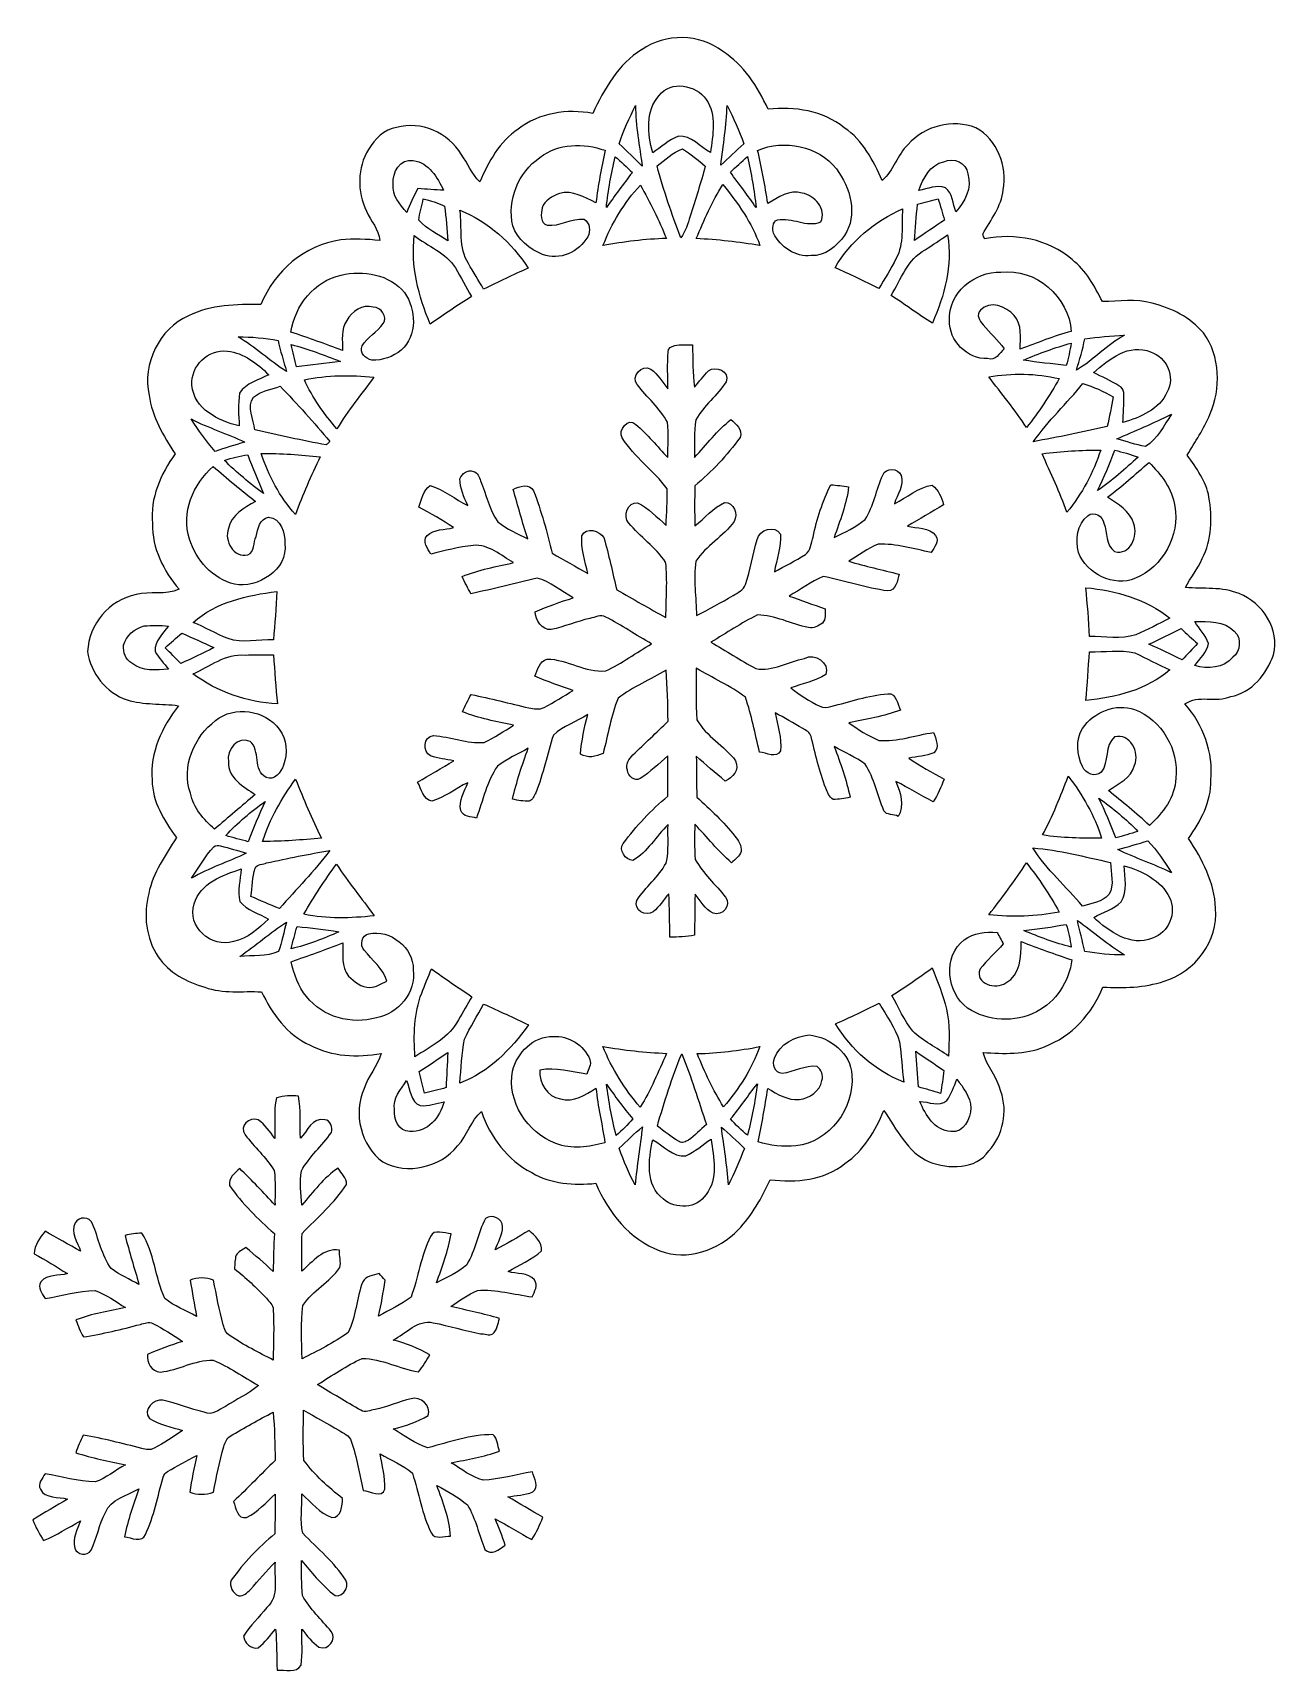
# Model space of a CAD drawing. Header units: centimetres. Extents: x -13.6 to 12.8, y -19.4 to 15.4.
import ezdxf

# ---------------------------------------------------------------- set-up
doc = ezdxf.new("R2010")
doc.units = ezdxf.units.CM
doc.header["$MEASUREMENT"] = 0
doc.layers.add('Camada 1', color=7, linetype='Continuous')

msp = doc.modelspace()

# ---------------------------------------------------------------- linework, layer by layer
at = {"layer": 'Camada 1', "color": 15}
for points, knots in [([(-0.68, 15.003), (-0.18, 15.361), (0.546, 15.341), (1.034, 14.969), (1.034, 14.969), (1.486, 14.681), (1.773, 14.218), (1.996, 13.745), (1.996, 13.745), (2.559, 13.798), (3.159, 13.717), (3.611, 13.349), (3.611, 13.349), (4.01, 13.085), (4.226, 12.652), (4.417, 12.23), (4.417, 12.23), (4.654, 12.441), (4.734, 12.774), (4.962, 12.994), (4.962, 12.994), (5.311, 13.389), (5.906, 13.537), (6.4, 13.35), (6.4, 13.35), (6.852, 13.099), (7.069, 12.531), (6.981, 12.034), (6.981, 12.034), (6.936, 11.683), (6.721, 11.391), (6.544, 11.096), (6.544, 11.096), (6.557, 11.063), (6.571, 11.03), (6.585, 10.997), (6.585, 10.997), (7.229, 11.12), (7.934, 10.992), (8.438, 10.555), (8.438, 10.555), (8.735, 10.326), (8.912, 9.99), (9.083, 9.665), (9.083, 9.665), (9.432, 9.672), (9.79, 9.728), (10.133, 9.634), (10.133, 9.634), (10.542, 9.525), (10.947, 9.333), (11.222, 9.001), (11.222, 9.001), (11.583, 8.507), (11.598, 7.821), (11.359, 7.271), (11.359, 7.271), (11.231, 6.967), (11.041, 6.696), (10.88, 6.41), (10.88, 6.41), (11.068, 6.136), (11.282, 5.858), (11.338, 5.521), (11.338, 5.521), (11.417, 5.089), (11.401, 4.616), (11.197, 4.217), (11.197, 4.217), (11.1, 4), (10.95, 3.814), (10.84, 3.605), (10.84, 3.605), (11.217, 3.569), (11.619, 3.63), (11.977, 3.475), (11.977, 3.475), (12.477, 3.287), (12.848, 2.715), (12.707, 2.181), (12.707, 2.181), (12.564, 1.771), (12.243, 1.378), (11.799, 1.293), (11.799, 1.293), (11.488, 1.161), (11.11, 1.342), (10.829, 1.138), (10.829, 1.138), (11.22, 0.699), (11.433, 0.112), (11.38, -0.478), (11.38, -0.478), (11.388, -0.939), (11.159, -1.347), (10.905, -1.713), (10.905, -1.713), (11.198, -2.158), (11.46, -2.65), (11.479, -3.195), (11.479, -3.195), (11.545, -3.883), (11.039, -4.545), (10.388, -4.738), (10.388, -4.738), (9.97, -4.878), (9.525, -4.888), (9.09, -4.861), (9.09, -4.861), (8.872, -5.43), (8.427, -5.909), (7.852, -6.126), (7.852, -6.126), (7.441, -6.299), (6.988, -6.277), (6.553, -6.247), (6.553, -6.247), (6.627, -6.547), (6.865, -6.772), (6.927, -7.076), (6.927, -7.076), (7.085, -7.502), (6.973, -7.995), (6.674, -8.333), (6.674, -8.333), (6.405, -8.737), (5.815, -8.724), (5.41, -8.564), (5.41, -8.564), (4.937, -8.363), (4.726, -7.871), (4.448, -7.477), (4.448, -7.477), (4.27, -7.912), (4.025, -8.332), (3.626, -8.6), (3.626, -8.6), (3.189, -8.961), (2.584, -9.011), (2.041, -8.946), (2.041, -8.946), (1.865, -9.328), (1.655, -9.701), (1.366, -10.008), (1.366, -10.008), (0.943, -10.43), (0.287, -10.679), (-0.295, -10.454), (-0.295, -10.454), (-0.938, -10.213), (-1.394, -9.639), (-1.654, -9.021), (-1.654, -9.021), (-2.115, -9.069), (-2.605, -9.038), (-3.012, -8.795), (-3.012, -8.795), (-3.526, -8.53), (-3.894, -8.045), (-4.074, -7.502), (-4.074, -7.502), (-4.31, -7.69), (-4.374, -8.012), (-4.582, -8.226), (-4.582, -8.226), (-4.945, -8.687), (-5.65, -8.848), (-6.168, -8.568), (-6.168, -8.568), (-6.632, -8.224), (-6.8, -7.54), (-6.565, -7.014), (-6.565, -7.014), (-6.479, -6.749), (-6.284, -6.538), (-6.2, -6.272), (-6.2, -6.272), (-6.708, -6.358), (-7.249, -6.341), (-7.71, -6.09), (-7.71, -6.09), (-8.199, -5.881), (-8.513, -5.425), (-8.738, -4.963), (-8.738, -4.963), (-9.139, -4.944), (-9.556, -5.006), (-9.941, -4.865), (-9.941, -4.865), (-10.32, -4.751), (-10.698, -4.561), (-10.925, -4.224), (-10.925, -4.224), (-11.189, -3.834), (-11.244, -3.325), (-11.127, -2.876), (-11.127, -2.876), (-11.039, -2.437), (-10.77, -2.068), (-10.54, -1.695), (-10.54, -1.695), (-10.802, -1.338), (-11.054, -0.935), (-11.055, -0.476), (-11.055, -0.476), (-11.104, 0.103), (-10.845, 0.656), (-10.496, 1.101), (-10.496, 1.101), (-10.859, 1.149), (-11.232, 1.116), (-11.586, 1.222), (-11.586, 1.222), (-12.025, 1.378), (-12.365, 1.788), (-12.423, 2.252), (-12.423, 2.252), (-12.403, 2.819), (-11.958, 3.35), (-11.397, 3.456), (-11.397, 3.456), (-11.096, 3.529), (-10.772, 3.438), (-10.483, 3.569), (-10.483, 3.569), (-10.816, 3.956), (-11.055, 4.438), (-11.051, 4.959), (-11.051, 4.959), (-11.1, 5.499), (-10.879, 6.01), (-10.569, 6.438), (-10.569, 6.438), (-10.815, 6.819), (-11.058, 7.222), (-11.118, 7.68), (-11.118, 7.68), (-11.273, 8.344), (-10.905, 9.087), (-10.283, 9.366), (-10.283, 9.366), (-9.811, 9.6), (-9.265, 9.608), (-8.749, 9.6), (-8.749, 9.6), (-8.473, 10.311), (-7.818, 10.862), (-7.059, 10.974), (-7.059, 10.974), (-6.783, 10.999), (-6.505, 10.989), (-6.23, 10.96), (-6.23, 10.96), (-6.255, 11.197), (-6.422, 11.373), (-6.515, 11.583), (-6.515, 11.583), (-6.71, 11.988), (-6.716, 12.503), (-6.468, 12.889), (-6.468, 12.889), (-6.334, 13.107), (-6.144, 13.32), (-5.875, 13.355), (-5.875, 13.355), (-5.356, 13.502), (-4.778, 13.24), (-4.504, 12.787), (-4.504, 12.787), (-4.367, 12.598), (-4.285, 12.366), (-4.111, 12.204), (-4.111, 12.204), (-3.924, 12.626), (-3.698, 13.061), (-3.299, 13.32), (-3.299, 13.32), (-2.856, 13.664), (-2.26, 13.755), (-1.718, 13.653), (-1.718, 13.653), (-1.472, 14.166), (-1.186, 14.703), (-0.68, 15.004), (-0.68, 15.004), (-0.68, 15.004), (-0.68, 15.003), (-0.68, 15.003)], [0, 0, 0, 0, 0.013699, 0.013699, 0.013699, 0.013699, 0.027397, 0.027397, 0.027397, 0.027397, 0.041096, 0.041096, 0.041096, 0.041096, 0.054795, 0.054795, 0.054795, 0.054795, 0.068493, 0.068493, 0.068493, 0.068493, 0.082192, 0.082192, 0.082192, 0.082192, 0.09589, 0.09589, 0.09589, 0.09589, 0.109589, 0.109589, 0.109589, 0.109589, 0.123288, 0.123288, 0.123288, 0.123288, 0.136986, 0.136986, 0.136986, 0.136986, 0.150685, 0.150685, 0.150685, 0.150685, 0.164384, 0.164384, 0.164384, 0.164384, 0.178082, 0.178082, 0.178082, 0.178082, 0.191781, 0.191781, 0.191781, 0.191781, 0.205479, 0.205479, 0.205479, 0.205479, 0.219178, 0.219178, 0.219178, 0.219178, 0.232877, 0.232877, 0.232877, 0.232877, 0.246575, 0.246575, 0.246575, 0.246575, 0.260274, 0.260274, 0.260274, 0.260274, 0.273973, 0.273973, 0.273973, 0.273973, 0.287671, 0.287671, 0.287671, 0.287671, 0.30137, 0.30137, 0.30137, 0.30137, 0.315068, 0.315068, 0.315068, 0.315068, 0.328767, 0.328767, 0.328767, 0.328767, 0.342466, 0.342466, 0.342466, 0.342466, 0.356164, 0.356164, 0.356164, 0.356164, 0.369863, 0.369863, 0.369863, 0.369863, 0.383562, 0.383562, 0.383562, 0.383562, 0.39726, 0.39726, 0.39726, 0.39726, 0.410959, 0.410959, 0.410959, 0.410959, 0.424658, 0.424658, 0.424658, 0.424658, 0.438356, 0.438356, 0.438356, 0.438356, 0.452055, 0.452055, 0.452055, 0.452055, 0.465753, 0.465753, 0.465753, 0.465753, 0.479452, 0.479452, 0.479452, 0.479452, 0.493151, 0.493151, 0.493151, 0.493151, 0.506849, 0.506849, 0.506849, 0.506849, 0.520548, 0.520548, 0.520548, 0.520548, 0.534247, 0.534247, 0.534247, 0.534247, 0.547945, 0.547945, 0.547945, 0.547945, 0.561644, 0.561644, 0.561644, 0.561644, 0.575342, 0.575342, 0.575342, 0.575342, 0.589041, 0.589041, 0.589041, 0.589041, 0.60274, 0.60274, 0.60274, 0.60274, 0.616438, 0.616438, 0.616438, 0.616438, 0.630137, 0.630137, 0.630137, 0.630137, 0.643836, 0.643836, 0.643836, 0.643836, 0.657534, 0.657534, 0.657534, 0.657534, 0.671233, 0.671233, 0.671233, 0.671233, 0.684932, 0.684932, 0.684932, 0.684932, 0.69863, 0.69863, 0.69863, 0.69863, 0.712329, 0.712329, 0.712329, 0.712329, 0.726027, 0.726027, 0.726027, 0.726027, 0.739726, 0.739726, 0.739726, 0.739726, 0.753425, 0.753425, 0.753425, 0.753425, 0.767123, 0.767123, 0.767123, 0.767123, 0.780822, 0.780822, 0.780822, 0.780822, 0.794521, 0.794521, 0.794521, 0.794521, 0.808219, 0.808219, 0.808219, 0.808219, 0.821918, 0.821918, 0.821918, 0.821918, 0.835616, 0.835616, 0.835616, 0.835616, 0.849315, 0.849315, 0.849315, 0.849315, 0.863014, 0.863014, 0.863014, 0.863014, 0.876712, 0.876712, 0.876712, 0.876712, 0.890411, 0.890411, 0.890411, 0.890411, 0.90411, 0.90411, 0.90411, 0.90411, 0.917808, 0.917808, 0.917808, 0.917808, 0.931507, 0.931507, 0.931507, 0.931507, 0.945205, 0.945205, 0.945205, 0.945205, 0.958904, 0.958904, 0.958904, 0.958904, 0.972603, 0.972603, 0.972603, 0.972603, 1, 1, 1, 1]), ([(-0.309, 14.034), (-0.608, 13.702), (-0.558, 13.216), (-0.449, 12.816), (-0.449, 12.816), (-0.273, 12.942), (-0.105, 13.085), (0.097, 13.172), (0.097, 13.172), (0.37, 13.189), (0.553, 12.94), (0.776, 12.822), (0.776, 12.822), (0.822, 13.193), (0.918, 13.621), (0.684, 13.949), (0.684, 13.949), (0.473, 14.26), (-0.066, 14.357), (-0.309, 14.034), (-0.309, 14.034), (-0.309, 14.034), (-0.309, 14.034), (-0.309, 14.034)], [0, 0, 0, 0, 0.142857, 0.142857, 0.142857, 0.142857, 0.285714, 0.285714, 0.285714, 0.285714, 0.428571, 0.428571, 0.428571, 0.428571, 0.571429, 0.571429, 0.571429, 0.571429, 0.714286, 0.714286, 0.714286, 0.714286, 1, 1, 1, 1]), ([(-1.161, 13.006), (-0.991, 12.855), (-0.832, 12.691), (-0.67, 12.532), (-0.67, 12.532), (-0.731, 12.961), (-0.81, 13.388), (-0.811, 13.823), (-0.811, 13.823), (-0.939, 13.556), (-1.073, 13.29), (-1.161, 13.007), (-1.161, 13.007), (-1.161, 13.007), (-1.161, 13.006), (-1.161, 13.006)], [0, 0, 0, 0, 0.2, 0.2, 0.2, 0.2, 0.4, 0.4, 0.4, 0.4, 0.6, 0.6, 0.6, 0.6, 1, 1, 1, 1]), ([(1.127, 13.823), (1.116, 13.398), (1.046, 12.98), (0.996, 12.559), (0.996, 12.559), (1.161, 12.704), (1.314, 12.862), (1.48, 13.006), (1.48, 13.006), (1.392, 13.29), (1.258, 13.557), (1.127, 13.823), (1.127, 13.823), (1.127, 13.823), (1.127, 13.823), (1.127, 13.823)], [0, 0, 0, 0, 0.2, 0.2, 0.2, 0.2, 0.4, 0.4, 0.4, 0.4, 0.6, 0.6, 0.6, 0.6, 1, 1, 1, 1]), ([(-2.837, 12.717), (-3.298, 12.409), (-3.539, 11.811), (-3.411, 11.27), (-3.411, 11.27), (-3.314, 10.983), (-3.057, 10.771), (-2.781, 10.664), (-2.781, 10.664), (-2.423, 10.523), (-2.011, 10.719), (-1.826, 11.038), (-1.826, 11.038), (-1.76, 11.159), (-1.778, 11.33), (-1.898, 11.409), (-1.898, 11.409), (-2.171, 11.445), (-2.413, 11.249), (-2.686, 11.286), (-2.686, 11.286), (-2.842, 11.32), (-2.814, 11.539), (-2.792, 11.649), (-2.792, 11.649), (-2.743, 11.812), (-2.569, 11.895), (-2.425, 11.957), (-2.425, 11.957), (-2.149, 12.034), (-1.891, 11.874), (-1.652, 11.76), (-1.652, 11.76), (-1.602, 12.133), (-1.536, 12.503), (-1.459, 12.871), (-1.459, 12.871), (-1.908, 13.028), (-2.45, 13.023), (-2.838, 12.718), (-2.838, 12.718), (-2.838, 12.718), (-2.837, 12.717), (-2.837, 12.717)], [0, 0, 0, 0, 0.083333, 0.083333, 0.083333, 0.083333, 0.166667, 0.166667, 0.166667, 0.166667, 0.25, 0.25, 0.25, 0.25, 0.333333, 0.333333, 0.333333, 0.333333, 0.416667, 0.416667, 0.416667, 0.416667, 0.5, 0.5, 0.5, 0.5, 0.583333, 0.583333, 0.583333, 0.583333, 0.666667, 0.666667, 0.666667, 0.666667, 0.75, 0.75, 0.75, 0.75, 0.833333, 0.833333, 0.833333, 0.833333, 1, 1, 1, 1]), ([(-0.357, 12.541), (-0.219, 12.024), (-0.044, 11.517), (0.145, 11.016), (0.145, 11.016), (0.246, 11.151), (0.297, 11.315), (0.346, 11.475), (0.346, 11.475), (0.453, 11.829), (0.575, 12.178), (0.664, 12.537), (0.664, 12.537), (0.509, 12.665), (0.353, 12.793), (0.182, 12.9), (0.182, 12.9), (-0.022, 12.824), (-0.187, 12.673), (-0.357, 12.542), (-0.357, 12.542), (-0.357, 12.542), (-0.357, 12.541), (-0.357, 12.541)], [0, 0, 0, 0, 0.142857, 0.142857, 0.142857, 0.142857, 0.285714, 0.285714, 0.285714, 0.285714, 0.428571, 0.428571, 0.428571, 0.428571, 0.571429, 0.571429, 0.571429, 0.571429, 0.714286, 0.714286, 0.714286, 0.714286, 1, 1, 1, 1]), ([(1.775, 12.87), (1.862, 12.497), (1.93, 12.121), (1.991, 11.743), (1.991, 11.743), (2.209, 11.878), (2.449, 12.044), (2.719, 11.964), (2.719, 11.964), (2.981, 11.921), (3.247, 11.622), (3.114, 11.354), (3.114, 11.354), (2.813, 11.227), (2.501, 11.465), (2.193, 11.394), (2.193, 11.394), (2.082, 11.361), (2.09, 11.194), (2.11, 11.112), (2.11, 11.112), (2.256, 10.826), (2.577, 10.599), (2.91, 10.64), (2.91, 10.64), (3.206, 10.623), (3.453, 10.838), (3.613, 11.065), (3.613, 11.065), (3.91, 11.497), (3.737, 12.089), (3.444, 12.479), (3.444, 12.479), (3.053, 12.967), (2.343, 13.107), (1.775, 12.87), (1.775, 12.87), (1.775, 12.87), (1.775, 12.87), (1.775, 12.87)], [0, 0, 0, 0, 0.090909, 0.090909, 0.090909, 0.090909, 0.181818, 0.181818, 0.181818, 0.181818, 0.272727, 0.272727, 0.272727, 0.272727, 0.363636, 0.363636, 0.363636, 0.363636, 0.454545, 0.454545, 0.454545, 0.454545, 0.545455, 0.545455, 0.545455, 0.545455, 0.636364, 0.636364, 0.636364, 0.636364, 0.727273, 0.727273, 0.727273, 0.727273, 0.818182, 0.818182, 0.818182, 0.818182, 1, 1, 1, 1]), ([(-5.945, 12.156), (-5.985, 11.913), (-5.8, 11.724), (-5.661, 11.552), (-5.661, 11.552), (-5.599, 11.728), (-5.516, 11.896), (-5.424, 12.058), (-5.424, 12.058), (-5.242, 12.047), (-5.06, 12.035), (-4.878, 12.023), (-4.878, 12.023), (-5.008, 12.293), (-5.196, 12.609), (-5.521, 12.654), (-5.521, 12.654), (-5.806, 12.704), (-5.97, 12.399), (-5.945, 12.156), (-5.945, 12.156), (-5.945, 12.156), (-5.945, 12.156), (-5.945, 12.156)], [0, 0, 0, 0, 0.142857, 0.142857, 0.142857, 0.142857, 0.285714, 0.285714, 0.285714, 0.285714, 0.428571, 0.428571, 0.428571, 0.428571, 0.571429, 0.571429, 0.571429, 0.571429, 0.714286, 0.714286, 0.714286, 0.714286, 1, 1, 1, 1]), ([(-1.241, 12.736), (-1.326, 12.38), (-1.396, 12.021), (-1.431, 11.656), (-1.431, 11.656), (-1.251, 11.908), (-1.07, 12.159), (-0.88, 12.403), (-0.88, 12.403), (-0.999, 12.517), (-1.118, 12.628), (-1.241, 12.736), (-1.241, 12.736), (-1.241, 12.736), (-1.241, 12.736), (-1.241, 12.736)], [0, 0, 0, 0, 0.2, 0.2, 0.2, 0.2, 0.4, 0.4, 0.4, 0.4, 0.6, 0.6, 0.6, 0.6, 1, 1, 1, 1]), ([(1.198, 12.405), (1.381, 12.157), (1.569, 11.912), (1.744, 11.657), (1.744, 11.657), (1.703, 12.02), (1.641, 12.381), (1.558, 12.737), (1.558, 12.737), (1.435, 12.629), (1.316, 12.519), (1.198, 12.405), (1.198, 12.405), (1.198, 12.405), (1.198, 12.405), (1.198, 12.405)], [0, 0, 0, 0, 0.2, 0.2, 0.2, 0.2, 0.4, 0.4, 0.4, 0.4, 0.6, 0.6, 0.6, 0.6, 1, 1, 1, 1]), ([(5.719, 12.629), (5.426, 12.567), (5.288, 12.276), (5.188, 12.022), (5.188, 12.022), (5.374, 12.045), (5.571, 12.154), (5.754, 12.074), (5.754, 12.074), (5.915, 11.963), (5.91, 11.739), (5.972, 11.57), (5.972, 11.57), (6.17, 11.781), (6.325, 12.075), (6.227, 12.37), (6.227, 12.37), (6.205, 12.613), (5.925, 12.721), (5.719, 12.629), (5.719, 12.629), (5.719, 12.629), (5.719, 12.629), (5.719, 12.629)], [0, 0, 0, 0, 0.142857, 0.142857, 0.142857, 0.142857, 0.285714, 0.285714, 0.285714, 0.285714, 0.428571, 0.428571, 0.428571, 0.428571, 0.571429, 0.571429, 0.571429, 0.571429, 0.714286, 0.714286, 0.714286, 0.714286, 1, 1, 1, 1]), ([(-5.31, 11.845), (-5.339, 11.693), (-5.395, 11.543), (-5.402, 11.387), (-5.402, 11.387), (-5.238, 11.196), (-4.991, 11.098), (-4.792, 10.949), (-4.792, 10.949), (-4.816, 11.195), (-4.817, 11.443), (-4.863, 11.686), (-4.863, 11.686), (-5.001, 11.766), (-5.16, 11.796), (-5.311, 11.845), (-5.311, 11.845), (-5.311, 11.845), (-5.31, 11.845), (-5.31, 11.845)], [0, 0, 0, 0, 0.166667, 0.166667, 0.166667, 0.166667, 0.333333, 0.333333, 0.333333, 0.333333, 0.5, 0.5, 0.5, 0.5, 0.666667, 0.666667, 0.666667, 0.666667, 1, 1, 1, 1]), ([(-1.502, 10.852), (-1.059, 10.931), (-0.611, 10.992), (-0.159, 11.002), (-0.159, 11.002), (-0.313, 11.394), (-0.505, 11.769), (-0.71, 12.135), (-0.71, 12.135), (-1.056, 11.763), (-1.316, 11.323), (-1.502, 10.852), (-1.502, 10.852), (-1.502, 10.852), (-1.502, 10.852), (-1.502, 10.852)], [0, 0, 0, 0, 0.2, 0.2, 0.2, 0.2, 0.4, 0.4, 0.4, 0.4, 0.6, 0.6, 0.6, 0.6, 1, 1, 1, 1]), ([(0.476, 10.999), (0.928, 10.984), (1.377, 10.92), (1.824, 10.856), (1.824, 10.856), (1.652, 11.334), (1.36, 11.754), (1.039, 12.144), (1.039, 12.144), (0.81, 11.785), (0.638, 11.393), (0.476, 11), (0.476, 11), (0.476, 11), (0.476, 10.999), (0.476, 10.999)], [0, 0, 0, 0, 0.2, 0.2, 0.2, 0.2, 0.4, 0.4, 0.4, 0.4, 0.6, 0.6, 0.6, 0.6, 1, 1, 1, 1]), ([(5.599, 11.846), (5.454, 11.806), (5.31, 11.763), (5.165, 11.726), (5.165, 11.726), (5.134, 11.471), (5.119, 11.214), (5.098, 10.958), (5.098, 10.958), (5.308, 11.105), (5.52, 11.249), (5.734, 11.391), (5.734, 11.391), (5.692, 11.544), (5.648, 11.696), (5.599, 11.846), (5.599, 11.846), (5.599, 11.846), (5.599, 11.846), (5.599, 11.846)], [0, 0, 0, 0, 0.166667, 0.166667, 0.166667, 0.166667, 0.333333, 0.333333, 0.333333, 0.333333, 0.5, 0.5, 0.5, 0.5, 0.666667, 0.666667, 0.666667, 0.666667, 1, 1, 1, 1]), ([(-4.532, 11.605), (-4.484, 11.228), (-4.566, 10.807), (-4.354, 10.471), (-4.354, 10.471), (-4.247, 10.29), (-4.137, 10.11), (-4.032, 9.928), (-4.032, 9.928), (-3.719, 10.08), (-3.408, 10.234), (-3.088, 10.371), (-3.088, 10.371), (-3.431, 10.917), (-3.938, 11.353), (-4.533, 11.605), (-4.533, 11.605), (-4.533, 11.605), (-4.532, 11.605), (-4.532, 11.605)], [0, 0, 0, 0, 0.166667, 0.166667, 0.166667, 0.166667, 0.333333, 0.333333, 0.333333, 0.333333, 0.5, 0.5, 0.5, 0.5, 0.666667, 0.666667, 0.666667, 0.666667, 1, 1, 1, 1]), ([(4.848, 11.633), (4.263, 11.367), (3.736, 10.945), (3.415, 10.381), (3.415, 10.381), (3.73, 10.246), (4.038, 10.097), (4.344, 9.943), (4.344, 9.943), (4.468, 10.151), (4.599, 10.354), (4.707, 10.571), (4.707, 10.571), (4.888, 10.894), (4.813, 11.278), (4.847, 11.633), (4.847, 11.633), (4.847, 11.633), (4.848, 11.633), (4.848, 11.633)], [0, 0, 0, 0, 0.166667, 0.166667, 0.166667, 0.166667, 0.333333, 0.333333, 0.333333, 0.333333, 0.5, 0.5, 0.5, 0.5, 0.666667, 0.666667, 0.666667, 0.666667, 1, 1, 1, 1]), ([(-5.5, 11.068), (-5.58, 10.421), (-5.413, 9.781), (-5.163, 9.189), (-5.163, 9.189), (-4.872, 9.386), (-4.585, 9.589), (-4.285, 9.77), (-4.285, 9.77), (-4.402, 9.971), (-4.509, 10.178), (-4.628, 10.378), (-4.628, 10.378), (-4.83, 10.707), (-5.214, 10.832), (-5.501, 11.068), (-5.501, 11.068), (-5.501, 11.068), (-5.5, 11.068), (-5.5, 11.068)], [0, 0, 0, 0, 0.166667, 0.166667, 0.166667, 0.166667, 0.333333, 0.333333, 0.333333, 0.333333, 0.5, 0.5, 0.5, 0.5, 0.666667, 0.666667, 0.666667, 0.666667, 1, 1, 1, 1]), ([(5.327, 10.762), (4.948, 10.568), (4.816, 10.134), (4.602, 9.796), (4.602, 9.796), (4.896, 9.604), (5.178, 9.394), (5.477, 9.21), (5.477, 9.21), (5.737, 9.794), (5.908, 10.433), (5.801, 11.077), (5.801, 11.077), (5.642, 10.974), (5.485, 10.867), (5.328, 10.762), (5.328, 10.762), (5.328, 10.762), (5.327, 10.762), (5.327, 10.762)], [0, 0, 0, 0, 0.166667, 0.166667, 0.166667, 0.166667, 0.333333, 0.333333, 0.333333, 0.333333, 0.5, 0.5, 0.5, 0.5, 0.666667, 0.666667, 0.666667, 0.666667, 1, 1, 1, 1]), ([(-7.053, 10.228), (-7.621, 10.102), (-8.029, 9.582), (-8.113, 9.02), (-8.113, 9.02), (-7.747, 8.896), (-7.382, 8.767), (-7.022, 8.627), (-7.022, 8.627), (-7.017, 8.841), (-7.065, 9.076), (-6.933, 9.264), (-6.933, 9.264), (-6.82, 9.453), (-6.602, 9.622), (-6.37, 9.547), (-6.37, 9.547), (-6.206, 9.548), (-6.055, 9.34), (-6.16, 9.197), (-6.16, 9.197), (-6.289, 9.022), (-6.49, 8.91), (-6.607, 8.724), (-6.607, 8.724), (-6.671, 8.574), (-6.528, 8.454), (-6.402, 8.424), (-6.402, 8.424), (-6.176, 8.412), (-5.951, 8.496), (-5.777, 8.637), (-5.777, 8.637), (-5.432, 8.942), (-5.46, 9.502), (-5.709, 9.855), (-5.709, 9.855), (-6.021, 10.245), (-6.586, 10.335), (-7.052, 10.228), (-7.052, 10.228), (-7.052, 10.228), (-7.053, 10.228), (-7.053, 10.228)], [0, 0, 0, 0, 0.083333, 0.083333, 0.083333, 0.083333, 0.166667, 0.166667, 0.166667, 0.166667, 0.25, 0.25, 0.25, 0.25, 0.333333, 0.333333, 0.333333, 0.333333, 0.416667, 0.416667, 0.416667, 0.416667, 0.5, 0.5, 0.5, 0.5, 0.583333, 0.583333, 0.583333, 0.583333, 0.666667, 0.666667, 0.666667, 0.666667, 0.75, 0.75, 0.75, 0.75, 0.833333, 0.833333, 0.833333, 0.833333, 1, 1, 1, 1]), ([(5.84, 9.266), (5.827, 8.837), (6.215, 8.44), (6.648, 8.457), (6.648, 8.457), (6.819, 8.405), (6.901, 8.566), (6.997, 8.664), (6.997, 8.664), (6.867, 8.849), (6.697, 8.998), (6.552, 9.17), (6.552, 9.17), (6.482, 9.257), (6.394, 9.388), (6.497, 9.486), (6.497, 9.486), (6.695, 9.694), (7.047, 9.567), (7.211, 9.369), (7.211, 9.369), (7.388, 9.176), (7.335, 8.893), (7.339, 8.657), (7.339, 8.657), (7.698, 8.787), (8.05, 8.939), (8.422, 9.032), (8.422, 9.032), (8.372, 9.762), (7.668, 10.385), (6.931, 10.286), (6.931, 10.286), (6.373, 10.315), (5.807, 9.844), (5.84, 9.266), (5.84, 9.266), (5.84, 9.266), (5.84, 9.266), (5.84, 9.266)], [0, 0, 0, 0, 0.090909, 0.090909, 0.090909, 0.090909, 0.181818, 0.181818, 0.181818, 0.181818, 0.272727, 0.272727, 0.272727, 0.272727, 0.363636, 0.363636, 0.363636, 0.363636, 0.454545, 0.454545, 0.454545, 0.454545, 0.545455, 0.545455, 0.545455, 0.545455, 0.636364, 0.636364, 0.636364, 0.636364, 0.727273, 0.727273, 0.727273, 0.727273, 0.818182, 0.818182, 0.818182, 0.818182, 1, 1, 1, 1]), ([(-9.236, 8.917), (-8.875, 8.698), (-8.561, 8.412), (-8.209, 8.183), (-8.209, 8.183), (-8.272, 8.402), (-8.336, 8.622), (-8.387, 8.843), (-8.387, 8.843), (-8.668, 8.89), (-8.951, 8.922), (-9.236, 8.917), (-9.236, 8.917), (-9.236, 8.917), (-9.236, 8.917), (-9.236, 8.917)], [0, 0, 0, 0, 0.2, 0.2, 0.2, 0.2, 0.4, 0.4, 0.4, 0.4, 0.6, 0.6, 0.6, 0.6, 1, 1, 1, 1]), ([(-8.107, 8.753), (-8.071, 8.595), (-8.034, 8.437), (-7.996, 8.28), (-7.996, 8.28), (-7.687, 8.32), (-7.377, 8.356), (-7.067, 8.395), (-7.067, 8.395), (-7.407, 8.533), (-7.751, 8.661), (-8.107, 8.753), (-8.107, 8.753), (-8.107, 8.753), (-8.107, 8.753), (-8.107, 8.753)], [0, 0, 0, 0, 0.2, 0.2, 0.2, 0.2, 0.4, 0.4, 0.4, 0.4, 0.6, 0.6, 0.6, 0.6, 1, 1, 1, 1]), ([(0.018, 8.733), (-0.048, 8.716), (-0.131, 8.678), (-0.123, 8.597), (-0.123, 8.597), (-0.14, 8.337), (-0.128, 8.077), (-0.129, 7.816), (-0.129, 7.816), (-0.244, 7.958), (-0.337, 8.129), (-0.489, 8.232), (-0.489, 8.232), (-0.683, 8.346), (-0.919, 8.07), (-0.778, 7.907), (-0.778, 7.907), (-0.571, 7.636), (-0.301, 7.411), (-0.135, 7.109), (-0.135, 7.109), (-0.112, 6.86), (-0.127, 6.609), (-0.128, 6.359), (-0.128, 6.359), (-0.354, 6.595), (-0.557, 6.854), (-0.809, 7.063), (-0.809, 7.063), (-0.959, 7.233), (-1.2, 6.927), (-1.095, 6.779), (-1.095, 6.779), (-0.84, 6.366), (-0.424, 6.086), (-0.142, 5.697), (-0.142, 5.697), (-0.132, 5.439), (-0.157, 5.181), (-0.164, 4.923), (-0.164, 4.923), (-0.357, 5.092), (-0.538, 5.286), (-0.768, 5.402), (-0.768, 5.402), (-0.978, 5.418), (-1.086, 5.124), (-0.961, 4.973), (-0.961, 4.973), (-0.714, 4.682), (-0.391, 4.459), (-0.174, 4.143), (-0.174, 4.143), (-0.128, 3.756), (-0.17, 3.363), (-0.167, 2.973), (-0.167, 2.973), (-0.52, 3.157), (-0.862, 3.362), (-1.209, 3.556), (-1.209, 3.556), (-1.302, 3.926), (-1.377, 4.301), (-1.485, 4.665), (-1.485, 4.665), (-1.577, 4.811), (-1.858, 4.896), (-1.949, 4.703), (-1.949, 4.703), (-1.974, 4.433), (-1.881, 4.167), (-1.825, 3.904), (-1.825, 3.904), (-2.077, 4.048), (-2.33, 4.189), (-2.582, 4.331), (-2.582, 4.331), (-2.682, 4.779), (-2.812, 5.221), (-2.971, 5.651), (-2.971, 5.651), (-3.056, 5.824), (-3.273, 5.751), (-3.406, 5.686), (-3.406, 5.686), (-3.298, 5.337), (-3.215, 4.98), (-3.096, 4.634), (-3.096, 4.634), (-3.309, 4.748), (-3.538, 4.843), (-3.728, 4.995), (-3.728, 4.995), (-3.92, 5.252), (-3.972, 5.578), (-4.096, 5.867), (-4.096, 5.867), (-4.124, 5.944), (-4.155, 6.047), (-4.248, 6.066), (-4.248, 6.066), (-4.365, 6.116), (-4.491, 6.016), (-4.534, 5.911), (-4.534, 5.911), (-4.534, 5.707), (-4.446, 5.522), (-4.366, 5.341), (-4.366, 5.341), (-4.633, 5.476), (-4.871, 5.681), (-5.161, 5.764), (-5.161, 5.764), (-5.314, 5.665), (-5.348, 5.467), (-5.405, 5.307), (-5.405, 5.307), (-5.152, 5.178), (-4.909, 5.03), (-4.669, 4.877), (-4.669, 4.877), (-4.851, 4.818), (-5.091, 4.855), (-5.231, 4.705), (-5.231, 4.705), (-5.339, 4.578), (-5.208, 4.432), (-5.153, 4.314), (-5.153, 4.314), (-4.855, 4.386), (-4.556, 4.467), (-4.251, 4.499), (-4.251, 4.499), (-3.92, 4.527), (-3.666, 4.279), (-3.395, 4.132), (-3.395, 4.132), (-3.762, 4.049), (-4.136, 3.984), (-4.485, 3.838), (-4.485, 3.838), (-4.429, 3.713), (-4.366, 3.593), (-4.299, 3.474), (-4.299, 3.474), (-3.83, 3.572), (-3.366, 3.698), (-2.9, 3.805), (-2.9, 3.805), (-2.616, 3.738), (-2.388, 3.522), (-2.133, 3.386), (-2.133, 3.386), (-2.407, 3.301), (-2.678, 3.203), (-2.942, 3.09), (-2.942, 3.09), (-2.925, 2.917), (-2.8, 2.697), (-2.601, 2.715), (-2.601, 2.715), (-2.323, 2.774), (-2.059, 2.884), (-1.783, 2.952), (-1.783, 2.952), (-1.675, 2.97), (-1.548, 3.041), (-1.439, 2.979), (-1.439, 2.979), (-1.109, 2.804), (-0.798, 2.596), (-0.472, 2.412), (-0.472, 2.412), (-0.796, 2.223), (-1.102, 1.997), (-1.444, 1.84), (-1.444, 1.84), (-1.876, 1.797), (-2.259, 2.086), (-2.688, 2.09), (-2.688, 2.09), (-2.847, 2.048), (-2.895, 1.857), (-2.946, 1.724), (-2.946, 1.724), (-2.68, 1.61), (-2.404, 1.521), (-2.131, 1.423), (-2.131, 1.423), (-2.338, 1.304), (-2.54, 1.175), (-2.75, 1.061), (-2.75, 1.061), (-2.85, 1.008), (-2.968, 1.04), (-3.075, 1.055), (-3.075, 1.055), (-3.482, 1.151), (-3.887, 1.253), (-4.296, 1.337), (-4.296, 1.337), (-4.362, 1.218), (-4.426, 1.096), (-4.482, 0.971), (-4.482, 0.971), (-4.131, 0.837), (-3.762, 0.76), (-3.395, 0.687), (-3.395, 0.687), (-3.602, 0.565), (-3.798, 0.419), (-4.019, 0.322), (-4.019, 0.322), (-4.384, 0.288), (-4.734, 0.448), (-5.095, 0.467), (-5.095, 0.467), (-5.307, 0.461), (-5.335, 0.118), (-5.154, 0.041), (-5.154, 0.041), (-4.998, -0.021), (-4.829, -0.032), (-4.665, -0.066), (-4.665, -0.066), (-4.92, -0.218), (-5.175, -0.368), (-5.429, -0.521), (-5.429, -0.521), (-5.347, -0.663), (-5.316, -0.89), (-5.131, -0.926), (-5.131, -0.926), (-4.857, -0.842), (-4.626, -0.653), (-4.367, -0.531), (-4.367, -0.531), (-4.439, -0.72), (-4.567, -0.908), (-4.513, -1.12), (-4.513, -1.12), (-4.475, -1.26), (-4.287, -1.246), (-4.183, -1.281), (-4.183, -1.281), (-4.048, -0.908), (-3.965, -0.508), (-3.735, -0.178), (-3.735, -0.178), (-3.533, -0.029), (-3.305, 0.078), (-3.085, 0.198), (-3.085, 0.198), (-3.217, -0.154), (-3.332, -0.513), (-3.419, -0.879), (-3.419, -0.879), (-3.302, -0.908), (-3.184, -0.926), (-3.063, -0.925), (-3.063, -0.925), (-2.993, -0.888), (-2.956, -0.813), (-2.925, -0.743), (-2.925, -0.743), (-2.764, -0.348), (-2.688, 0.077), (-2.551, 0.479), (-2.551, 0.479), (-2.345, 0.673), (-2.063, 0.763), (-1.826, 0.911), (-1.826, 0.911), (-1.898, 0.637), (-1.953, 0.358), (-1.979, 0.076), (-1.979, 0.076), (-1.827, -0.019), (-1.654, 0.019), (-1.5, 0.088), (-1.5, 0.088), (-1.394, 0.477), (-1.338, 0.887), (-1.182, 1.257), (-1.182, 1.257), (-0.871, 1.5), (-0.495, 1.65), (-0.16, 1.857), (-0.16, 1.857), (-0.14, 1.495), (-0.126, 1.133), (-0.124, 0.771), (-0.124, 0.771), (-0.368, 0.529), (-0.622, 0.299), (-0.866, 0.058), (-0.866, 0.058), (-0.957, -0.021), (-1.031, -0.144), (-0.985, -0.268), (-0.985, -0.268), (-0.97, -0.385), (-0.835, -0.517), (-0.717, -0.444), (-0.717, -0.444), (-0.501, -0.309), (-0.321, -0.127), (-0.13, 0.038), (-0.13, 0.038), (-0.124, -0.246), (-0.126, -0.531), (-0.128, -0.815), (-0.128, -0.815), (-0.481, -1.11), (-0.798, -1.448), (-1.072, -1.818), (-1.072, -1.818), (-1.183, -1.958), (-1.018, -2.17), (-0.873, -2.183), (-0.873, -2.183), (-0.56, -2.003), (-0.377, -1.666), (-0.124, -1.417), (-0.124, -1.417), (-0.133, -1.688), (-0.098, -1.969), (-0.163, -2.235), (-0.163, -2.235), (-0.327, -2.53), (-0.6, -2.744), (-0.784, -3.025), (-0.784, -3.025), (-0.87, -3.229), (-0.592, -3.384), (-0.437, -3.265), (-0.437, -3.265), (-0.308, -3.157), (-0.218, -3.01), (-0.106, -2.884), (-0.106, -2.884), (-0.095, -3.19), (-0.089, -3.497), (-0.085, -3.804), (-0.085, -3.804), (0.09, -3.805), (0.266, -3.792), (0.439, -3.765), (0.439, -3.765), (0.44, -3.475), (0.443, -3.184), (0.448, -2.895), (0.448, -2.895), (0.573, -3.029), (0.655, -3.221), (0.832, -3.293), (0.832, -3.293), (1.034, -3.373), (1.229, -3.119), (1.094, -2.958), (1.094, -2.958), (0.886, -2.687), (0.617, -2.462), (0.454, -2.157), (0.454, -2.157), (0.428, -1.909), (0.442, -1.658), (0.443, -1.41), (0.443, -1.41), (0.703, -1.682), (0.938, -1.98), (1.223, -2.228), (1.223, -2.228), (1.299, -2.156), (1.39, -2.088), (1.427, -1.986), (1.427, -1.986), (1.439, -1.858), (1.368, -1.756), (1.295, -1.664), (1.295, -1.664), (1.051, -1.366), (0.775, -1.095), (0.487, -0.841), (0.487, -0.841), (0.479, -0.551), (0.476, -0.261), (0.476, 0.028), (0.476, 0.028), (0.676, -0.151), (0.881, -0.324), (1.088, -0.496), (1.088, -0.496), (1.252, -0.422), (1.391, -0.263), (1.309, -0.066), (1.309, -0.066), (1.065, 0.253), (0.687, 0.45), (0.486, 0.804), (0.486, 0.804), (0.457, 1.167), (0.475, 1.531), (0.475, 1.894), (0.475, 1.894), (0.819, 1.685), (1.199, 1.528), (1.517, 1.279), (1.517, 1.279), (1.649, 0.901), (1.718, 0.505), (1.815, 0.117), (1.815, 0.117), (1.956, 0.103), (2.178, -0.026), (2.262, 0.141), (2.262, 0.141), (2.289, 0.415), (2.197, 0.685), (2.145, 0.951), (2.145, 0.951), (2.341, 0.842), (2.538, 0.735), (2.731, 0.62), (2.731, 0.62), (2.798, 0.577), (2.888, 0.536), (2.906, 0.447), (2.906, 0.447), (3.003, 0.08), (3.078, -0.295), (3.221, -0.648), (3.221, -0.648), (3.258, -0.734), (3.288, -0.838), (3.376, -0.886), (3.376, -0.886), (3.496, -0.887), (3.616, -0.864), (3.733, -0.84), (3.733, -0.84), (3.659, -0.471), (3.529, -0.118), (3.398, 0.233), (3.398, 0.233), (3.614, 0.106), (3.855, 0.017), (4.051, -0.141), (4.051, -0.141), (4.249, -0.437), (4.32, -0.797), (4.448, -1.126), (4.448, -1.126), (4.505, -1.231), (4.671, -1.185), (4.751, -1.249), (4.751, -1.249), (4.894, -1.015), (4.803, -0.738), (4.707, -0.505), (4.707, -0.505), (4.972, -0.642), (5.231, -0.792), (5.492, -0.937), (5.492, -0.937), (5.591, -0.788), (5.666, -0.624), (5.725, -0.455), (5.725, -0.455), (5.47, -0.318), (5.219, -0.173), (4.978, -0.013), (4.978, -0.013), (5.156, 0.027), (5.343, 0.035), (5.512, 0.104), (5.512, 0.104), (5.65, 0.215), (5.543, 0.396), (5.505, 0.533), (5.505, 0.533), (5.117, 0.48), (4.736, 0.328), (4.34, 0.366), (4.34, 0.366), (4.112, 0.461), (3.907, 0.6), (3.706, 0.74), (3.706, 0.74), (4.077, 0.806), (4.449, 0.881), (4.805, 1.008), (4.805, 1.008), (4.731, 1.126), (4.726, 1.373), (4.534, 1.354), (4.534, 1.354), (4.122, 1.318), (3.727, 1.186), (3.329, 1.083), (3.329, 1.083), (3.252, 1.064), (3.167, 1.048), (3.094, 1.088), (3.094, 1.088), (2.876, 1.196), (2.667, 1.322), (2.479, 1.478), (2.479, 1.478), (2.729, 1.565), (2.994, 1.624), (3.223, 1.762), (3.223, 1.762), (3.308, 2.008), (2.984, 2.23), (2.769, 2.1), (2.769, 2.1), (2.423, 2.043), (2.094, 1.813), (1.736, 1.889), (1.736, 1.889), (1.409, 2.056), (1.107, 2.269), (0.786, 2.448), (0.786, 2.448), (1.113, 2.641), (1.431, 2.854), (1.77, 3.024), (1.77, 3.024), (2.145, 3.017), (2.489, 2.835), (2.852, 2.755), (2.852, 2.755), (2.96, 2.726), (3.064, 2.793), (3.148, 2.852), (3.148, 2.852), (3.229, 2.929), (3.202, 3.053), (3.205, 3.153), (3.205, 3.153), (2.95, 3.243), (2.695, 3.336), (2.44, 3.424), (2.44, 3.424), (2.682, 3.56), (2.907, 3.732), (3.163, 3.84), (3.163, 3.84), (3.621, 3.751), (4.069, 3.597), (4.533, 3.532), (4.533, 3.532), (4.71, 3.535), (4.739, 3.762), (4.771, 3.889), (4.771, 3.889), (4.415, 3.977), (4.057, 4.057), (3.705, 4.161), (3.705, 4.161), (3.909, 4.286), (4.105, 4.429), (4.326, 4.525), (4.326, 4.525), (4.708, 4.538), (5.081, 4.423), (5.453, 4.35), (5.453, 4.35), (5.513, 4.455), (5.636, 4.582), (5.546, 4.706), (5.546, 4.706), (5.419, 4.896), (5.141, 4.849), (4.95, 4.908), (4.95, 4.908), (5.206, 5.057), (5.463, 5.204), (5.716, 5.359), (5.716, 5.359), (5.678, 5.517), (5.604, 5.667), (5.475, 5.771), (5.475, 5.771), (5.173, 5.739), (4.942, 5.503), (4.673, 5.382), (4.673, 5.382), (4.727, 5.573), (4.897, 5.774), (4.813, 5.981), (4.813, 5.981), (4.755, 6.144), (4.487, 6.149), (4.425, 5.987), (4.425, 5.987), (4.292, 5.678), (4.236, 5.336), (4.053, 5.049), (4.053, 5.049), (3.858, 4.886), (3.628, 4.772), (3.397, 4.667), (3.397, 4.667), (3.518, 5.019), (3.659, 5.369), (3.704, 5.741), (3.704, 5.741), (3.579, 5.758), (3.451, 5.773), (3.326, 5.784), (3.326, 5.784), (3.149, 5.433), (3.03, 5.058), (2.95, 4.675), (2.95, 4.675), (2.909, 4.549), (2.906, 4.39), (2.788, 4.308), (2.788, 4.308), (2.576, 4.17), (2.349, 4.059), (2.129, 3.938), (2.129, 3.938), (2.179, 4.203), (2.278, 4.468), (2.261, 4.739), (2.261, 4.739), (2.139, 4.94), (1.81, 4.829), (1.764, 4.623), (1.764, 4.623), (1.672, 4.307), (1.627, 3.978), (1.517, 3.667), (1.517, 3.667), (1.476, 3.549), (1.353, 3.496), (1.255, 3.435), (1.255, 3.435), (0.999, 3.289), (0.743, 3.143), (0.48, 3.009), (0.48, 3.009), (0.471, 3.393), (0.413, 3.78), (0.464, 4.162), (0.464, 4.162), (0.681, 4.491), (1.05, 4.684), (1.277, 5.004), (1.277, 5.004), (1.367, 5.156), (1.275, 5.418), (1.075, 5.407), (1.075, 5.407), (0.828, 5.298), (0.656, 5.072), (0.444, 4.911), (0.444, 4.911), (0.438, 5.195), (0.44, 5.479), (0.443, 5.762), (0.443, 5.762), (0.805, 6.059), (1.128, 6.405), (1.403, 6.784), (1.403, 6.784), (1.471, 6.956), (1.307, 7.062), (1.21, 7.169), (1.21, 7.169), (0.923, 6.931), (0.689, 6.639), (0.44, 6.363), (0.44, 6.363), (0.442, 6.628), (0.421, 6.897), (0.469, 7.159), (0.469, 7.159), (0.628, 7.465), (0.928, 7.672), (1.105, 7.967), (1.105, 7.967), (1.202, 8.185), (0.876, 8.32), (0.735, 8.195), (0.735, 8.195), (0.625, 8.091), (0.536, 7.966), (0.439, 7.85), (0.439, 7.85), (0.398, 8.148), (0.402, 8.449), (0.396, 8.748), (0.396, 8.748), (0.27, 8.746), (0.141, 8.76), (0.017, 8.734), (0.017, 8.734), (0.017, 8.734), (0.018, 8.733), (0.018, 8.733)], [0, 0, 0, 0, 0.00565, 0.00565, 0.00565, 0.00565, 0.011299, 0.011299, 0.011299, 0.011299, 0.016949, 0.016949, 0.016949, 0.016949, 0.022599, 0.022599, 0.022599, 0.022599, 0.028249, 0.028249, 0.028249, 0.028249, 0.033898, 0.033898, 0.033898, 0.033898, 0.039548, 0.039548, 0.039548, 0.039548, 0.045198, 0.045198, 0.045198, 0.045198, 0.050847, 0.050847, 0.050847, 0.050847, 0.056497, 0.056497, 0.056497, 0.056497, 0.062147, 0.062147, 0.062147, 0.062147, 0.067797, 0.067797, 0.067797, 0.067797, 0.073446, 0.073446, 0.073446, 0.073446, 0.079096, 0.079096, 0.079096, 0.079096, 0.084746, 0.084746, 0.084746, 0.084746, 0.090395, 0.090395, 0.090395, 0.090395, 0.096045, 0.096045, 0.096045, 0.096045, 0.101695, 0.101695, 0.101695, 0.101695, 0.107345, 0.107345, 0.107345, 0.107345, 0.112994, 0.112994, 0.112994, 0.112994, 0.118644, 0.118644, 0.118644, 0.118644, 0.124294, 0.124294, 0.124294, 0.124294, 0.129944, 0.129944, 0.129944, 0.129944, 0.135593, 0.135593, 0.135593, 0.135593, 0.141243, 0.141243, 0.141243, 0.141243, 0.146893, 0.146893, 0.146893, 0.146893, 0.152542, 0.152542, 0.152542, 0.152542, 0.158192, 0.158192, 0.158192, 0.158192, 0.163842, 0.163842, 0.163842, 0.163842, 0.169492, 0.169492, 0.169492, 0.169492, 0.175141, 0.175141, 0.175141, 0.175141, 0.180791, 0.180791, 0.180791, 0.180791, 0.186441, 0.186441, 0.186441, 0.186441, 0.19209, 0.19209, 0.19209, 0.19209, 0.19774, 0.19774, 0.19774, 0.19774, 0.20339, 0.20339, 0.20339, 0.20339, 0.20904, 0.20904, 0.20904, 0.20904, 0.214689, 0.214689, 0.214689, 0.214689, 0.220339, 0.220339, 0.220339, 0.220339, 0.225989, 0.225989, 0.225989, 0.225989, 0.231638, 0.231638, 0.231638, 0.231638, 0.237288, 0.237288, 0.237288, 0.237288, 0.242938, 0.242938, 0.242938, 0.242938, 0.248588, 0.248588, 0.248588, 0.248588, 0.254237, 0.254237, 0.254237, 0.254237, 0.259887, 0.259887, 0.259887, 0.259887, 0.265537, 0.265537, 0.265537, 0.265537, 0.271186, 0.271186, 0.271186, 0.271186, 0.276836, 0.276836, 0.276836, 0.276836, 0.282486, 0.282486, 0.282486, 0.282486, 0.288136, 0.288136, 0.288136, 0.288136, 0.293785, 0.293785, 0.293785, 0.293785, 0.299435, 0.299435, 0.299435, 0.299435, 0.305085, 0.305085, 0.305085, 0.305085, 0.310734, 0.310734, 0.310734, 0.310734, 0.316384, 0.316384, 0.316384, 0.316384, 0.322034, 0.322034, 0.322034, 0.322034, 0.327684, 0.327684, 0.327684, 0.327684, 0.333333, 0.333333, 0.333333, 0.333333, 0.338983, 0.338983, 0.338983, 0.338983, 0.344633, 0.344633, 0.344633, 0.344633, 0.350282, 0.350282, 0.350282, 0.350282, 0.355932, 0.355932, 0.355932, 0.355932, 0.361582, 0.361582, 0.361582, 0.361582, 0.367232, 0.367232, 0.367232, 0.367232, 0.372881, 0.372881, 0.372881, 0.372881, 0.378531, 0.378531, 0.378531, 0.378531, 0.384181, 0.384181, 0.384181, 0.384181, 0.389831, 0.389831, 0.389831, 0.389831, 0.39548, 0.39548, 0.39548, 0.39548, 0.40113, 0.40113, 0.40113, 0.40113, 0.40678, 0.40678, 0.40678, 0.40678, 0.412429, 0.412429, 0.412429, 0.412429, 0.418079, 0.418079, 0.418079, 0.418079, 0.423729, 0.423729, 0.423729, 0.423729, 0.429379, 0.429379, 0.429379, 0.429379, 0.435028, 0.435028, 0.435028, 0.435028, 0.440678, 0.440678, 0.440678, 0.440678, 0.446328, 0.446328, 0.446328, 0.446328, 0.451977, 0.451977, 0.451977, 0.451977, 0.457627, 0.457627, 0.457627, 0.457627, 0.463277, 0.463277, 0.463277, 0.463277, 0.468927, 0.468927, 0.468927, 0.468927, 0.474576, 0.474576, 0.474576, 0.474576, 0.480226, 0.480226, 0.480226, 0.480226, 0.485876, 0.485876, 0.485876, 0.485876, 0.491525, 0.491525, 0.491525, 0.491525, 0.497175, 0.497175, 0.497175, 0.497175, 0.502825, 0.502825, 0.502825, 0.502825, 0.508475, 0.508475, 0.508475, 0.508475, 0.514124, 0.514124, 0.514124, 0.514124, 0.519774, 0.519774, 0.519774, 0.519774, 0.525424, 0.525424, 0.525424, 0.525424, 0.531073, 0.531073, 0.531073, 0.531073, 0.536723, 0.536723, 0.536723, 0.536723, 0.542373, 0.542373, 0.542373, 0.542373, 0.548023, 0.548023, 0.548023, 0.548023, 0.553672, 0.553672, 0.553672, 0.553672, 0.559322, 0.559322, 0.559322, 0.559322, 0.564972, 0.564972, 0.564972, 0.564972, 0.570621, 0.570621, 0.570621, 0.570621, 0.576271, 0.576271, 0.576271, 0.576271, 0.581921, 0.581921, 0.581921, 0.581921, 0.587571, 0.587571, 0.587571, 0.587571, 0.59322, 0.59322, 0.59322, 0.59322, 0.59887, 0.59887, 0.59887, 0.59887, 0.60452, 0.60452, 0.60452, 0.60452, 0.610169, 0.610169, 0.610169, 0.610169, 0.615819, 0.615819, 0.615819, 0.615819, 0.621469, 0.621469, 0.621469, 0.621469, 0.627119, 0.627119, 0.627119, 0.627119, 0.632768, 0.632768, 0.632768, 0.632768, 0.638418, 0.638418, 0.638418, 0.638418, 0.644068, 0.644068, 0.644068, 0.644068, 0.649718, 0.649718, 0.649718, 0.649718, 0.655367, 0.655367, 0.655367, 0.655367, 0.661017, 0.661017, 0.661017, 0.661017, 0.666667, 0.666667, 0.666667, 0.666667, 0.672316, 0.672316, 0.672316, 0.672316, 0.677966, 0.677966, 0.677966, 0.677966, 0.683616, 0.683616, 0.683616, 0.683616, 0.689266, 0.689266, 0.689266, 0.689266, 0.694915, 0.694915, 0.694915, 0.694915, 0.700565, 0.700565, 0.700565, 0.700565, 0.706215, 0.706215, 0.706215, 0.706215, 0.711864, 0.711864, 0.711864, 0.711864, 0.717514, 0.717514, 0.717514, 0.717514, 0.723164, 0.723164, 0.723164, 0.723164, 0.728814, 0.728814, 0.728814, 0.728814, 0.734463, 0.734463, 0.734463, 0.734463, 0.740113, 0.740113, 0.740113, 0.740113, 0.745763, 0.745763, 0.745763, 0.745763, 0.751412, 0.751412, 0.751412, 0.751412, 0.757062, 0.757062, 0.757062, 0.757062, 0.762712, 0.762712, 0.762712, 0.762712, 0.768362, 0.768362, 0.768362, 0.768362, 0.774011, 0.774011, 0.774011, 0.774011, 0.779661, 0.779661, 0.779661, 0.779661, 0.785311, 0.785311, 0.785311, 0.785311, 0.79096, 0.79096, 0.79096, 0.79096, 0.79661, 0.79661, 0.79661, 0.79661, 0.80226, 0.80226, 0.80226, 0.80226, 0.80791, 0.80791, 0.80791, 0.80791, 0.813559, 0.813559, 0.813559, 0.813559, 0.819209, 0.819209, 0.819209, 0.819209, 0.824859, 0.824859, 0.824859, 0.824859, 0.830508, 0.830508, 0.830508, 0.830508, 0.836158, 0.836158, 0.836158, 0.836158, 0.841808, 0.841808, 0.841808, 0.841808, 0.847458, 0.847458, 0.847458, 0.847458, 0.853107, 0.853107, 0.853107, 0.853107, 0.858757, 0.858757, 0.858757, 0.858757, 0.864407, 0.864407, 0.864407, 0.864407, 0.870056, 0.870056, 0.870056, 0.870056, 0.875706, 0.875706, 0.875706, 0.875706, 0.881356, 0.881356, 0.881356, 0.881356, 0.887006, 0.887006, 0.887006, 0.887006, 0.892655, 0.892655, 0.892655, 0.892655, 0.898305, 0.898305, 0.898305, 0.898305, 0.903955, 0.903955, 0.903955, 0.903955, 0.909605, 0.909605, 0.909605, 0.909605, 0.915254, 0.915254, 0.915254, 0.915254, 0.920904, 0.920904, 0.920904, 0.920904, 0.926554, 0.926554, 0.926554, 0.926554, 0.932203, 0.932203, 0.932203, 0.932203, 0.937853, 0.937853, 0.937853, 0.937853, 0.943503, 0.943503, 0.943503, 0.943503, 0.949153, 0.949153, 0.949153, 0.949153, 0.954802, 0.954802, 0.954802, 0.954802, 0.960452, 0.960452, 0.960452, 0.960452, 0.966102, 0.966102, 0.966102, 0.966102, 0.971751, 0.971751, 0.971751, 0.971751, 0.977401, 0.977401, 0.977401, 0.977401, 0.983051, 0.983051, 0.983051, 0.983051, 0.988701, 0.988701, 0.988701, 0.988701, 1, 1, 1, 1]), ([(7.412, 8.423), (7.712, 8.378), (8.013, 8.345), (8.315, 8.31), (8.315, 8.31), (8.359, 8.466), (8.393, 8.625), (8.419, 8.785), (8.419, 8.785), (8.075, 8.69), (7.737, 8.569), (7.411, 8.423), (7.411, 8.423), (7.411, 8.423), (7.412, 8.423), (7.412, 8.423)], [0, 0, 0, 0, 0.2, 0.2, 0.2, 0.2, 0.4, 0.4, 0.4, 0.4, 0.6, 0.6, 0.6, 0.6, 1, 1, 1, 1]), ([(8.709, 8.877), (8.661, 8.652), (8.6, 8.431), (8.529, 8.213), (8.529, 8.213), (8.893, 8.421), (9.178, 8.746), (9.547, 8.951), (9.547, 8.951), (9.267, 8.938), (8.987, 8.914), (8.709, 8.877), (8.709, 8.877), (8.709, 8.877), (8.709, 8.877), (8.709, 8.877)], [0, 0, 0, 0, 0.2, 0.2, 0.2, 0.2, 0.4, 0.4, 0.4, 0.4, 0.6, 0.6, 0.6, 0.6, 1, 1, 1, 1]), ([(8.894, 8.159), (9.075, 8.072), (9.257, 7.988), (9.428, 7.883), (9.428, 7.883), (9.513, 7.854), (9.536, 7.759), (9.538, 7.68), (9.538, 7.68), (9.539, 7.487), (9.526, 7.294), (9.516, 7.101), (9.516, 7.101), (9.883, 7.211), (10.29, 7.378), (10.453, 7.75), (10.453, 7.75), (10.636, 8.057), (10.436, 8.493), (10.103, 8.597), (10.103, 8.597), (9.657, 8.791), (9.211, 8.442), (8.894, 8.158), (8.894, 8.158), (8.894, 8.158), (8.894, 8.159), (8.894, 8.159)], [0, 0, 0, 0, 0.125, 0.125, 0.125, 0.125, 0.25, 0.25, 0.25, 0.25, 0.375, 0.375, 0.375, 0.375, 0.5, 0.5, 0.5, 0.5, 0.625, 0.625, 0.625, 0.625, 0.75, 0.75, 0.75, 0.75, 1, 1, 1, 1]), ([(-10.212, 7.893), (-10.172, 7.386), (-9.649, 7.137), (-9.21, 7.029), (-9.21, 7.029), (-9.222, 7.26), (-9.243, 7.496), (-9.201, 7.722), (-9.201, 7.722), (-9.072, 7.945), (-8.794, 8.002), (-8.582, 8.115), (-8.582, 8.115), (-8.83, 8.347), (-9.11, 8.58), (-9.462, 8.614), (-9.462, 8.614), (-9.869, 8.67), (-10.242, 8.298), (-10.212, 7.893), (-10.212, 7.893), (-10.212, 7.893), (-10.212, 7.893), (-10.212, 7.893)], [0, 0, 0, 0, 0.142857, 0.142857, 0.142857, 0.142857, 0.285714, 0.285714, 0.285714, 0.285714, 0.428571, 0.428571, 0.428571, 0.428571, 0.571429, 0.571429, 0.571429, 0.571429, 0.714286, 0.714286, 0.714286, 0.714286, 1, 1, 1, 1]), ([(-7.829, 8.008), (-7.656, 7.629), (-7.413, 7.282), (-7.139, 6.969), (-7.139, 6.969), (-6.912, 7.356), (-6.62, 7.7), (-6.357, 8.062), (-6.357, 8.062), (-6.847, 8.114), (-7.344, 8.107), (-7.829, 8.009), (-7.829, 8.009), (-7.829, 8.009), (-7.829, 8.008), (-7.829, 8.008)], [0, 0, 0, 0, 0.2, 0.2, 0.2, 0.2, 0.4, 0.4, 0.4, 0.4, 0.6, 0.6, 0.6, 0.6, 1, 1, 1, 1]), ([(6.671, 8.072), (6.944, 7.718), (7.223, 7.369), (7.472, 6.997), (7.472, 6.997), (7.732, 7.322), (7.962, 7.671), (8.168, 8.032), (8.168, 8.032), (7.678, 8.148), (7.166, 8.15), (6.671, 8.071), (6.671, 8.071), (6.671, 8.071), (6.671, 8.072), (6.671, 8.072)], [0, 0, 0, 0, 0.2, 0.2, 0.2, 0.2, 0.4, 0.4, 0.4, 0.4, 0.6, 0.6, 0.6, 0.6, 1, 1, 1, 1]), ([(-8.909, 7.64), (-9.061, 7.434), (-8.896, 7.168), (-8.877, 6.944), (-8.877, 6.944), (-8.375, 6.831), (-7.872, 6.721), (-7.365, 6.628), (-7.365, 6.628), (-7.34, 6.652), (-7.314, 6.677), (-7.288, 6.701), (-7.288, 6.701), (-7.628, 7.102), (-7.978, 7.494), (-8.344, 7.871), (-8.344, 7.871), (-8.535, 7.804), (-8.748, 7.768), (-8.908, 7.64), (-8.908, 7.64), (-8.908, 7.64), (-8.909, 7.64), (-8.909, 7.64)], [0, 0, 0, 0, 0.142857, 0.142857, 0.142857, 0.142857, 0.285714, 0.285714, 0.285714, 0.285714, 0.428571, 0.428571, 0.428571, 0.428571, 0.571429, 0.571429, 0.571429, 0.571429, 0.714286, 0.714286, 0.714286, 0.714286, 1, 1, 1, 1]), ([(8.669, 7.931), (8.328, 7.51), (7.931, 7.137), (7.616, 6.696), (7.616, 6.696), (8.141, 6.788), (8.66, 6.906), (9.182, 7.016), (9.182, 7.016), (9.231, 7.225), (9.274, 7.436), (9.309, 7.648), (9.309, 7.648), (9.108, 7.767), (8.89, 7.855), (8.669, 7.931), (8.669, 7.931), (8.669, 7.931), (8.669, 7.931), (8.669, 7.931)], [0, 0, 0, 0, 0.166667, 0.166667, 0.166667, 0.166667, 0.333333, 0.333333, 0.333333, 0.333333, 0.5, 0.5, 0.5, 0.5, 0.666667, 0.666667, 0.666667, 0.666667, 1, 1, 1, 1]), ([(-10.231, 7.177), (-10.075, 6.938), (-9.908, 6.706), (-9.723, 6.489), (-9.723, 6.489), (-9.517, 6.566), (-9.304, 6.62), (-9.094, 6.685), (-9.094, 6.685), (-9.464, 6.869), (-9.863, 6.987), (-10.231, 7.177), (-10.231, 7.177), (-10.231, 7.177), (-10.231, 7.177), (-10.231, 7.177)], [0, 0, 0, 0, 0.2, 0.2, 0.2, 0.2, 0.4, 0.4, 0.4, 0.4, 0.6, 0.6, 0.6, 0.6, 1, 1, 1, 1]), ([(9.385, 6.754), (9.589, 6.705), (9.787, 6.626), (9.996, 6.595), (9.996, 6.595), (10.248, 6.755), (10.389, 7.035), (10.542, 7.282), (10.542, 7.282), (10.167, 7.082), (9.77, 6.93), (9.385, 6.754), (9.385, 6.754), (9.385, 6.754), (9.385, 6.754), (9.385, 6.754)], [0, 0, 0, 0, 0.2, 0.2, 0.2, 0.2, 0.4, 0.4, 0.4, 0.4, 0.6, 0.6, 0.6, 0.6, 1, 1, 1, 1]), ([(-9.524, 6.299), (-9.269, 6.042), (-8.984, 5.817), (-8.698, 5.595), (-8.698, 5.595), (-8.807, 5.87), (-8.928, 6.14), (-9.03, 6.418), (-9.03, 6.418), (-9.198, 6.393), (-9.363, 6.355), (-9.524, 6.299), (-9.524, 6.299), (-9.524, 6.299), (-9.524, 6.299), (-9.524, 6.299)], [0, 0, 0, 0, 0.2, 0.2, 0.2, 0.2, 0.4, 0.4, 0.4, 0.4, 0.6, 0.6, 0.6, 0.6, 1, 1, 1, 1]), ([(-8.745, 6.447), (-8.583, 5.976), (-8.354, 5.524), (-8.02, 5.151), (-8.02, 5.151), (-7.864, 5.567), (-7.69, 5.975), (-7.493, 6.373), (-7.493, 6.373), (-7.909, 6.423), (-8.327, 6.447), (-8.745, 6.447), (-8.745, 6.447), (-8.745, 6.447), (-8.745, 6.447), (-8.745, 6.447)], [0, 0, 0, 0, 0.2, 0.2, 0.2, 0.2, 0.4, 0.4, 0.4, 0.4, 0.6, 0.6, 0.6, 0.6, 1, 1, 1, 1]), ([(7.804, 6.439), (7.981, 6.027), (8.185, 5.627), (8.327, 5.201), (8.327, 5.201), (8.653, 5.587), (8.886, 6.042), (9.045, 6.519), (9.045, 6.519), (8.629, 6.517), (8.215, 6.5), (7.804, 6.439), (7.804, 6.439), (7.804, 6.439), (7.804, 6.439), (7.804, 6.439)], [0, 0, 0, 0, 0.2, 0.2, 0.2, 0.2, 0.4, 0.4, 0.4, 0.4, 0.6, 0.6, 0.6, 0.6, 1, 1, 1, 1]), ([(9.187, 5.521), (9.41, 5.375), (9.669, 5.232), (9.747, 4.957), (9.747, 4.957), (9.842, 4.7), (9.675, 4.276), (9.339, 4.368), (9.339, 4.368), (9.148, 4.5), (9.186, 4.771), (9.114, 4.966), (9.114, 4.966), (9.096, 5.116), (8.899, 5.232), (8.773, 5.127), (8.773, 5.127), (8.538, 4.946), (8.515, 4.617), (8.572, 4.348), (8.572, 4.348), (8.752, 3.9), (9.32, 3.604), (9.781, 3.802), (9.781, 3.802), (10.36, 4.038), (10.729, 4.713), (10.612, 5.328), (10.612, 5.328), (10.57, 5.698), (10.32, 6), (10.069, 6.258), (10.069, 6.258), (9.782, 6.004), (9.493, 5.751), (9.188, 5.52), (9.188, 5.52), (9.188, 5.52), (9.187, 5.521), (9.187, 5.521)], [0, 0, 0, 0, 0.090909, 0.090909, 0.090909, 0.090909, 0.181818, 0.181818, 0.181818, 0.181818, 0.272727, 0.272727, 0.272727, 0.272727, 0.363636, 0.363636, 0.363636, 0.363636, 0.454545, 0.454545, 0.454545, 0.454545, 0.545455, 0.545455, 0.545455, 0.545455, 0.636364, 0.636364, 0.636364, 0.636364, 0.727273, 0.727273, 0.727273, 0.727273, 0.818182, 0.818182, 0.818182, 0.818182, 1, 1, 1, 1]), ([(9.343, 6.517), (9.242, 6.223), (9.112, 5.939), (8.98, 5.658), (8.98, 5.658), (9.284, 5.871), (9.561, 6.118), (9.836, 6.366), (9.836, 6.366), (9.676, 6.43), (9.509, 6.474), (9.343, 6.517), (9.343, 6.517), (9.343, 6.517), (9.343, 6.517), (9.343, 6.517)], [0, 0, 0, 0, 0.2, 0.2, 0.2, 0.2, 0.4, 0.4, 0.4, 0.4, 0.6, 0.6, 0.6, 0.6, 1, 1, 1, 1]), ([(-9.76, 6.169), (-10.19, 5.796), (-10.444, 5.195), (-10.264, 4.632), (-10.264, 4.632), (-10.129, 4.185), (-9.77, 3.795), (-9.313, 3.673), (-9.313, 3.673), (-8.823, 3.581), (-8.169, 3.984), (-8.244, 4.537), (-8.244, 4.537), (-8.241, 4.757), (-8.324, 5.08), (-8.59, 5.099), (-8.59, 5.099), (-8.781, 5.064), (-8.812, 4.841), (-8.854, 4.686), (-8.854, 4.686), (-8.914, 4.568), (-8.876, 4.356), (-9.027, 4.301), (-9.027, 4.301), (-9.33, 4.218), (-9.533, 4.603), (-9.44, 4.856), (-9.44, 4.856), (-9.375, 5.145), (-9.103, 5.296), (-8.865, 5.43), (-8.865, 5.43), (-9.173, 5.664), (-9.465, 5.919), (-9.759, 6.17), (-9.759, 6.17), (-9.759, 6.17), (-9.76, 6.169), (-9.76, 6.169)], [0, 0, 0, 0, 0.090909, 0.090909, 0.090909, 0.090909, 0.181818, 0.181818, 0.181818, 0.181818, 0.272727, 0.272727, 0.272727, 0.272727, 0.363636, 0.363636, 0.363636, 0.363636, 0.454545, 0.454545, 0.454545, 0.454545, 0.545455, 0.545455, 0.545455, 0.545455, 0.636364, 0.636364, 0.636364, 0.636364, 0.727273, 0.727273, 0.727273, 0.727273, 0.818182, 0.818182, 0.818182, 0.818182, 1, 1, 1, 1]), ([(-10.188, 2.867), (-9.936, 2.763), (-9.7, 2.625), (-9.447, 2.523), (-9.447, 2.523), (-9.137, 2.42), (-8.805, 2.505), (-8.487, 2.494), (-8.487, 2.494), (-8.454, 2.836), (-8.425, 3.178), (-8.412, 3.521), (-8.412, 3.521), (-9.044, 3.444), (-9.695, 3.296), (-10.189, 2.866), (-10.189, 2.866), (-10.189, 2.866), (-10.188, 2.867), (-10.188, 2.867)], [0, 0, 0, 0, 0.166667, 0.166667, 0.166667, 0.166667, 0.333333, 0.333333, 0.333333, 0.333333, 0.5, 0.5, 0.5, 0.5, 0.666667, 0.666667, 0.666667, 0.666667, 1, 1, 1, 1]), ([(8.729, 3.6), (8.761, 3.255), (8.796, 2.91), (8.808, 2.564), (8.808, 2.564), (9.134, 2.576), (9.472, 2.496), (9.789, 2.604), (9.789, 2.604), (10.036, 2.708), (10.272, 2.838), (10.513, 2.955), (10.513, 2.955), (10.01, 3.361), (9.364, 3.546), (8.729, 3.6), (8.729, 3.6), (8.729, 3.6), (8.729, 3.6), (8.729, 3.6)], [0, 0, 0, 0, 0.166667, 0.166667, 0.166667, 0.166667, 0.333333, 0.333333, 0.333333, 0.333333, 0.5, 0.5, 0.5, 0.5, 0.666667, 0.666667, 0.666667, 0.666667, 1, 1, 1, 1]), ([(-11.225, 2.791), (-11.428, 2.737), (-11.602, 2.586), (-11.662, 2.38), (-11.662, 2.38), (-11.671, 2.237), (-11.623, 2.071), (-11.483, 2.003), (-11.483, 2.003), (-11.266, 1.819), (-10.969, 1.858), (-10.708, 1.873), (-10.708, 1.873), (-10.8, 1.999), (-10.918, 2.11), (-10.989, 2.25), (-10.989, 2.25), (-11.013, 2.474), (-10.827, 2.625), (-10.711, 2.789), (-10.711, 2.789), (-10.882, 2.805), (-11.055, 2.805), (-11.225, 2.791), (-11.225, 2.791), (-11.225, 2.791), (-11.225, 2.791), (-11.225, 2.791)], [0, 0, 0, 0, 0.125, 0.125, 0.125, 0.125, 0.25, 0.25, 0.25, 0.25, 0.375, 0.375, 0.375, 0.375, 0.5, 0.5, 0.5, 0.5, 0.625, 0.625, 0.625, 0.625, 0.75, 0.75, 0.75, 0.75, 1, 1, 1, 1]), ([(11.038, 2.882), (11.13, 2.727), (11.271, 2.595), (11.327, 2.421), (11.327, 2.421), (11.302, 2.232), (11.143, 2.102), (11.041, 1.952), (11.041, 1.952), (11.314, 1.874), (11.652, 1.892), (11.845, 2.127), (11.845, 2.127), (12.006, 2.255), (12.038, 2.538), (11.876, 2.677), (11.876, 2.677), (11.662, 2.905), (11.321, 2.884), (11.038, 2.882), (11.038, 2.882), (11.038, 2.882), (11.038, 2.882), (11.038, 2.882)], [0, 0, 0, 0, 0.142857, 0.142857, 0.142857, 0.142857, 0.285714, 0.285714, 0.285714, 0.285714, 0.428571, 0.428571, 0.428571, 0.428571, 0.571429, 0.571429, 0.571429, 0.571429, 0.714286, 0.714286, 0.714286, 0.714286, 1, 1, 1, 1]), ([(-10.781, 2.328), (-10.669, 2.218), (-10.558, 2.106), (-10.449, 1.993), (-10.449, 1.993), (-10.215, 2.103), (-9.981, 2.216), (-9.749, 2.331), (-9.749, 2.331), (-9.975, 2.435), (-10.202, 2.537), (-10.428, 2.641), (-10.428, 2.641), (-10.545, 2.536), (-10.663, 2.432), (-10.781, 2.328), (-10.781, 2.328), (-10.781, 2.328), (-10.781, 2.328), (-10.781, 2.328)], [0, 0, 0, 0, 0.166667, 0.166667, 0.166667, 0.166667, 0.333333, 0.333333, 0.333333, 0.333333, 0.5, 0.5, 0.5, 0.5, 0.666667, 0.666667, 0.666667, 0.666667, 1, 1, 1, 1]), ([(10.748, 2.734), (10.52, 2.624), (10.294, 2.51), (10.066, 2.402), (10.066, 2.402), (10.306, 2.305), (10.536, 2.188), (10.769, 2.074), (10.769, 2.074), (10.878, 2.189), (10.988, 2.303), (11.099, 2.416), (11.099, 2.416), (10.979, 2.519), (10.864, 2.627), (10.749, 2.734), (10.749, 2.734), (10.749, 2.734), (10.748, 2.734), (10.748, 2.734)], [0, 0, 0, 0, 0.166667, 0.166667, 0.166667, 0.166667, 0.333333, 0.333333, 0.333333, 0.333333, 0.5, 0.5, 0.5, 0.5, 0.666667, 0.666667, 0.666667, 0.666667, 1, 1, 1, 1]), ([(-10.19, 1.777), (-9.673, 1.385), (-9.041, 1.176), (-8.396, 1.139), (-8.396, 1.139), (-8.44, 1.484), (-8.456, 1.831), (-8.485, 2.176), (-8.485, 2.176), (-8.686, 2.178), (-8.887, 2.18), (-9.087, 2.173), (-9.087, 2.173), (-9.503, 2.213), (-9.827, 1.926), (-10.189, 1.776), (-10.189, 1.776), (-10.189, 1.776), (-10.19, 1.777), (-10.19, 1.777)], [0, 0, 0, 0, 0.166667, 0.166667, 0.166667, 0.166667, 0.333333, 0.333333, 0.333333, 0.333333, 0.5, 0.5, 0.5, 0.5, 0.666667, 0.666667, 0.666667, 0.666667, 1, 1, 1, 1]), ([(8.804, 2.241), (8.787, 1.897), (8.76, 1.554), (8.731, 1.211), (8.731, 1.211), (9.364, 1.271), (10.021, 1.437), (10.51, 1.863), (10.51, 1.863), (10.257, 1.97), (10.019, 2.109), (9.769, 2.22), (9.769, 2.22), (9.453, 2.299), (9.124, 2.234), (8.804, 2.242), (8.804, 2.242), (8.804, 2.242), (8.804, 2.241), (8.804, 2.241)], [0, 0, 0, 0, 0.166667, 0.166667, 0.166667, 0.166667, 0.333333, 0.333333, 0.333333, 0.333333, 0.5, 0.5, 0.5, 0.5, 0.666667, 0.666667, 0.666667, 0.666667, 1, 1, 1, 1]), ([(-9.711, 0.787), (-10.165, 0.444), (-10.443, -0.196), (-10.245, -0.753), (-10.245, -0.753), (-10.182, -1.063), (-9.964, -1.312), (-9.731, -1.513), (-9.731, -1.513), (-9.444, -1.268), (-9.158, -1.022), (-8.869, -0.779), (-8.869, -0.779), (-9.121, -0.626), (-9.454, -0.423), (-9.44, -0.086), (-9.44, -0.086), (-9.485, 0.16), (-9.238, 0.47), (-8.979, 0.342), (-8.979, 0.342), (-8.749, 0.152), (-8.926, -0.269), (-8.641, -0.418), (-8.641, -0.418), (-8.463, -0.504), (-8.326, -0.301), (-8.269, -0.16), (-8.269, -0.16), (-8.178, 0.091), (-8.202, 0.384), (-8.362, 0.603), (-8.362, 0.603), (-8.669, 1.012), (-9.309, 1.112), (-9.712, 0.787), (-9.712, 0.787), (-9.712, 0.787), (-9.711, 0.787), (-9.711, 0.787)], [0, 0, 0, 0, 0.090909, 0.090909, 0.090909, 0.090909, 0.181818, 0.181818, 0.181818, 0.181818, 0.272727, 0.272727, 0.272727, 0.272727, 0.363636, 0.363636, 0.363636, 0.363636, 0.454545, 0.454545, 0.454545, 0.454545, 0.545455, 0.545455, 0.545455, 0.545455, 0.636364, 0.636364, 0.636364, 0.636364, 0.727273, 0.727273, 0.727273, 0.727273, 0.818182, 0.818182, 0.818182, 0.818182, 1, 1, 1, 1]), ([(8.662, 0.62), (8.506, 0.377), (8.539, 0.06), (8.657, -0.191), (8.657, -0.191), (8.727, -0.33), (8.928, -0.433), (9.056, -0.305), (9.056, -0.305), (9.23, -0.094), (9.117, 0.258), (9.339, 0.44), (9.339, 0.44), (9.671, 0.523), (9.879, 0.11), (9.76, -0.159), (9.76, -0.159), (9.693, -0.438), (9.422, -0.552), (9.208, -0.699), (9.208, -0.699), (9.504, -0.938), (9.8, -1.177), (10.078, -1.438), (10.078, -1.438), (10.358, -1.169), (10.622, -0.845), (10.638, -0.438), (10.638, -0.438), (10.709, 0.173), (10.335, 0.798), (9.763, 1.021), (9.763, 1.021), (9.362, 1.159), (8.891, 0.967), (8.662, 0.62), (8.662, 0.62), (8.662, 0.62), (8.662, 0.62), (8.662, 0.62)], [0, 0, 0, 0, 0.090909, 0.090909, 0.090909, 0.090909, 0.181818, 0.181818, 0.181818, 0.181818, 0.272727, 0.272727, 0.272727, 0.272727, 0.363636, 0.363636, 0.363636, 0.363636, 0.454545, 0.454545, 0.454545, 0.454545, 0.545455, 0.545455, 0.545455, 0.545455, 0.636364, 0.636364, 0.636364, 0.636364, 0.727273, 0.727273, 0.727273, 0.727273, 0.818182, 0.818182, 0.818182, 0.818182, 1, 1, 1, 1]), ([(-8.017, -0.457), (-8.312, -0.861), (-8.563, -1.299), (-8.714, -1.777), (-8.714, -1.777), (-8.297, -1.776), (-7.881, -1.744), (-7.467, -1.704), (-7.467, -1.704), (-7.676, -1.3), (-7.842, -0.876), (-8.017, -0.457), (-8.017, -0.457), (-8.017, -0.457), (-8.017, -0.457), (-8.017, -0.457)], [0, 0, 0, 0, 0.2, 0.2, 0.2, 0.2, 0.4, 0.4, 0.4, 0.4, 0.6, 0.6, 0.6, 0.6, 1, 1, 1, 1]), ([(8.356, -0.395), (8.193, -0.817), (8.027, -1.239), (7.814, -1.639), (7.814, -1.639), (8.227, -1.705), (8.646, -1.713), (9.063, -1.706), (9.063, -1.706), (8.914, -1.227), (8.66, -0.79), (8.356, -0.394), (8.356, -0.394), (8.356, -0.394), (8.356, -0.395), (8.356, -0.395)], [0, 0, 0, 0, 0.2, 0.2, 0.2, 0.2, 0.4, 0.4, 0.4, 0.4, 0.6, 0.6, 0.6, 0.6, 1, 1, 1, 1]), ([(-9.495, -1.653), (-9.338, -1.699), (-9.179, -1.74), (-9.02, -1.781), (-9.02, -1.781), (-8.918, -1.489), (-8.789, -1.208), (-8.659, -0.928), (-8.659, -0.928), (-8.959, -1.144), (-9.246, -1.38), (-9.495, -1.653), (-9.495, -1.653), (-9.495, -1.653), (-9.495, -1.653), (-9.495, -1.653)], [0, 0, 0, 0, 0.2, 0.2, 0.2, 0.2, 0.4, 0.4, 0.4, 0.4, 0.6, 0.6, 0.6, 0.6, 1, 1, 1, 1]), ([(9.007, -0.858), (9.131, -1.137), (9.26, -1.415), (9.363, -1.703), (9.363, -1.703), (9.52, -1.656), (9.677, -1.61), (9.835, -1.564), (9.835, -1.564), (9.581, -1.304), (9.302, -1.07), (9.006, -0.859), (9.006, -0.859), (9.006, -0.859), (9.007, -0.858), (9.007, -0.858)], [0, 0, 0, 0, 0.2, 0.2, 0.2, 0.2, 0.4, 0.4, 0.4, 0.4, 0.6, 0.6, 0.6, 0.6, 1, 1, 1, 1]), ([(-9.747, -1.892), (-9.94, -2.085), (-10.068, -2.332), (-10.22, -2.557), (-10.22, -2.557), (-9.852, -2.341), (-9.446, -2.207), (-9.061, -2.027), (-9.061, -2.027), (-9.242, -1.97), (-9.423, -1.916), (-9.606, -1.87), (-9.606, -1.87), (-9.653, -1.858), (-9.712, -1.847), (-9.746, -1.892), (-9.746, -1.892), (-9.746, -1.892), (-9.747, -1.892), (-9.747, -1.892)], [0, 0, 0, 0, 0.166667, 0.166667, 0.166667, 0.166667, 0.333333, 0.333333, 0.333333, 0.333333, 0.5, 0.5, 0.5, 0.5, 0.666667, 0.666667, 0.666667, 0.666667, 1, 1, 1, 1]), ([(-8.63, -2.232), (-8.696, -2.268), (-8.841, -2.248), (-8.873, -2.344), (-8.873, -2.344), (-8.936, -2.536), (-8.935, -2.741), (-8.962, -2.94), (-8.962, -2.94), (-8.763, -3.03), (-8.563, -3.12), (-8.357, -3.194), (-8.357, -3.194), (-7.996, -2.79), (-7.618, -2.401), (-7.288, -1.97), (-7.288, -1.97), (-7.739, -2.041), (-8.185, -2.134), (-8.63, -2.232), (-8.63, -2.232), (-8.63, -2.232), (-8.63, -2.232), (-8.63, -2.232)], [0, 0, 0, 0, 0.142857, 0.142857, 0.142857, 0.142857, 0.285714, 0.285714, 0.285714, 0.285714, 0.428571, 0.428571, 0.428571, 0.428571, 0.571429, 0.571429, 0.571429, 0.571429, 0.714286, 0.714286, 0.714286, 0.714286, 1, 1, 1, 1]), ([(7.607, -1.915), (7.899, -2.373), (8.314, -2.734), (8.66, -3.149), (8.66, -3.149), (8.852, -3.087), (9.076, -3.059), (9.219, -2.903), (9.219, -2.903), (9.344, -2.7), (9.251, -2.441), (9.253, -2.219), (9.253, -2.219), (8.706, -2.11), (8.166, -1.949), (7.607, -1.915), (7.607, -1.915), (7.607, -1.915), (7.607, -1.915), (7.607, -1.915)], [0, 0, 0, 0, 0.166667, 0.166667, 0.166667, 0.166667, 0.333333, 0.333333, 0.333333, 0.333333, 0.5, 0.5, 0.5, 0.5, 0.666667, 0.666667, 0.666667, 0.666667, 1, 1, 1, 1]), ([(9.406, -1.949), (9.777, -2.129), (10.173, -2.256), (10.543, -2.441), (10.543, -2.441), (10.398, -2.2), (10.235, -1.969), (10.045, -1.762), (10.045, -1.762), (9.834, -1.832), (9.619, -1.887), (9.406, -1.949), (9.406, -1.949), (9.406, -1.949), (9.406, -1.949), (9.406, -1.949)], [0, 0, 0, 0, 0.2, 0.2, 0.2, 0.2, 0.4, 0.4, 0.4, 0.4, 0.6, 0.6, 0.6, 0.6, 1, 1, 1, 1]), ([(-10.165, -3.097), (-10.33, -3.577), (-9.79, -4.05), (-9.334, -3.894), (-9.334, -3.894), (-9.034, -3.837), (-8.799, -3.626), (-8.587, -3.42), (-8.587, -3.42), (-8.79, -3.303), (-9.05, -3.241), (-9.194, -3.049), (-9.194, -3.049), (-9.253, -2.825), (-9.186, -2.587), (-9.167, -2.36), (-9.167, -2.36), (-9.563, -2.485), (-10.028, -2.661), (-10.165, -3.097), (-10.165, -3.097), (-10.165, -3.097), (-10.165, -3.097), (-10.165, -3.097)], [0, 0, 0, 0, 0.142857, 0.142857, 0.142857, 0.142857, 0.285714, 0.285714, 0.285714, 0.285714, 0.428571, 0.428571, 0.428571, 0.428571, 0.571429, 0.571429, 0.571429, 0.571429, 0.714286, 0.714286, 0.714286, 0.714286, 1, 1, 1, 1]), ([(-7.838, -3.318), (-7.348, -3.421), (-6.847, -3.406), (-6.352, -3.353), (-6.352, -3.353), (-6.611, -2.983), (-6.904, -2.637), (-7.149, -2.257), (-7.149, -2.257), (-7.397, -2.598), (-7.637, -2.947), (-7.838, -3.318), (-7.838, -3.318), (-7.838, -3.318), (-7.838, -3.318), (-7.838, -3.318)], [0, 0, 0, 0, 0.2, 0.2, 0.2, 0.2, 0.4, 0.4, 0.4, 0.4, 0.6, 0.6, 0.6, 0.6, 1, 1, 1, 1]), ([(7.473, -2.228), (7.226, -2.609), (6.954, -2.972), (6.674, -3.33), (6.674, -3.33), (7.17, -3.388), (7.675, -3.365), (8.166, -3.272), (8.166, -3.272), (7.968, -2.903), (7.727, -2.56), (7.473, -2.228), (7.473, -2.228), (7.473, -2.228), (7.473, -2.228), (7.473, -2.228)], [0, 0, 0, 0, 0.2, 0.2, 0.2, 0.2, 0.4, 0.4, 0.4, 0.4, 0.6, 0.6, 0.6, 0.6, 1, 1, 1, 1]), ([(9.544, -2.292), (9.544, -2.54), (9.63, -2.834), (9.477, -3.055), (9.477, -3.055), (9.321, -3.219), (9.088, -3.278), (8.897, -3.388), (8.897, -3.388), (9.218, -3.684), (9.683, -4.018), (10.14, -3.825), (10.14, -3.825), (10.483, -3.715), (10.663, -3.288), (10.504, -2.965), (10.504, -2.965), (10.319, -2.599), (9.925, -2.397), (9.544, -2.292), (9.544, -2.292), (9.544, -2.292), (9.544, -2.292), (9.544, -2.292)], [0, 0, 0, 0, 0.142857, 0.142857, 0.142857, 0.142857, 0.285714, 0.285714, 0.285714, 0.285714, 0.428571, 0.428571, 0.428571, 0.428571, 0.571429, 0.571429, 0.571429, 0.571429, 0.714286, 0.714286, 0.714286, 0.714286, 1, 1, 1, 1]), ([(8.552, -3.45), (8.597, -3.67), (8.66, -3.885), (8.707, -4.105), (8.707, -4.105), (8.985, -4.153), (9.266, -4.184), (9.549, -4.179), (9.549, -4.179), (9.199, -3.96), (8.885, -3.692), (8.552, -3.449), (8.552, -3.449), (8.552, -3.449), (8.552, -3.45), (8.552, -3.45)], [0, 0, 0, 0, 0.2, 0.2, 0.2, 0.2, 0.4, 0.4, 0.4, 0.4, 0.6, 0.6, 0.6, 0.6, 1, 1, 1, 1]), ([(-9.2, -4.212), (-8.929, -4.186), (-8.633, -4.223), (-8.38, -4.109), (-8.38, -4.109), (-8.297, -3.91), (-8.269, -3.692), (-8.211, -3.485), (-8.211, -3.485), (-8.555, -3.708), (-8.86, -3.983), (-9.2, -4.213), (-9.2, -4.213), (-9.2, -4.213), (-9.2, -4.212), (-9.2, -4.212)], [0, 0, 0, 0, 0.2, 0.2, 0.2, 0.2, 0.4, 0.4, 0.4, 0.4, 0.6, 0.6, 0.6, 0.6, 1, 1, 1, 1]), ([(-6.463, -3.731), (-6.619, -3.759), (-6.658, -3.973), (-6.561, -4.083), (-6.561, -4.083), (-6.393, -4.293), (-6.161, -4.465), (-6.085, -4.736), (-6.085, -4.736), (-6.199, -4.791), (-6.313, -4.863), (-6.442, -4.874), (-6.442, -4.874), (-6.621, -4.869), (-6.775, -4.752), (-6.892, -4.628), (-6.892, -4.628), (-7.054, -4.431), (-7.011, -4.162), (-7.017, -3.925), (-7.017, -3.925), (-7.378, -4.068), (-7.744, -4.197), (-8.111, -4.324), (-8.111, -4.324), (-8.043, -4.584), (-7.965, -4.855), (-7.785, -5.062), (-7.785, -5.062), (-7.441, -5.499), (-6.832, -5.665), (-6.302, -5.512), (-6.302, -5.512), (-5.841, -5.433), (-5.456, -4.969), (-5.525, -4.495), (-5.525, -4.495), (-5.508, -4.025), (-6.012, -3.636), (-6.463, -3.732), (-6.463, -3.732), (-6.463, -3.732), (-6.463, -3.731), (-6.463, -3.731)], [0, 0, 0, 0, 0.083333, 0.083333, 0.083333, 0.083333, 0.166667, 0.166667, 0.166667, 0.166667, 0.25, 0.25, 0.25, 0.25, 0.333333, 0.333333, 0.333333, 0.333333, 0.416667, 0.416667, 0.416667, 0.416667, 0.5, 0.5, 0.5, 0.5, 0.583333, 0.583333, 0.583333, 0.583333, 0.666667, 0.666667, 0.666667, 0.666667, 0.75, 0.75, 0.75, 0.75, 0.833333, 0.833333, 0.833333, 0.833333, 1, 1, 1, 1]), ([(-7.985, -3.577), (-8.029, -3.734), (-8.072, -3.89), (-8.107, -4.05), (-8.107, -4.05), (-7.76, -3.968), (-7.424, -3.839), (-7.1, -3.69), (-7.1, -3.69), (-7.394, -3.643), (-7.69, -3.613), (-7.985, -3.577), (-7.985, -3.577), (-7.985, -3.577), (-7.985, -3.577), (-7.985, -3.577)], [0, 0, 0, 0, 0.2, 0.2, 0.2, 0.2, 0.4, 0.4, 0.4, 0.4, 0.6, 0.6, 0.6, 0.6, 1, 1, 1, 1]), ([(6.155, -3.862), (5.691, -4.206), (5.777, -4.986), (6.224, -5.306), (6.224, -5.306), (6.647, -5.594), (7.229, -5.621), (7.681, -5.386), (7.681, -5.386), (8.1, -5.178), (8.375, -4.745), (8.433, -4.287), (8.433, -4.287), (8.074, -4.162), (7.714, -4.039), (7.361, -3.898), (7.361, -3.898), (7.36, -4.212), (7.35, -4.601), (7.034, -4.775), (7.034, -4.775), (6.826, -4.924), (6.369, -4.798), (6.487, -4.479), (6.487, -4.479), (6.638, -4.289), (6.824, -4.131), (6.981, -3.947), (6.981, -3.947), (6.949, -3.886), (6.885, -3.765), (6.853, -3.704), (6.853, -3.704), (6.61, -3.691), (6.353, -3.704), (6.154, -3.862), (6.154, -3.862), (6.154, -3.862), (6.155, -3.862), (6.155, -3.862)], [0, 0, 0, 0, 0.090909, 0.090909, 0.090909, 0.090909, 0.181818, 0.181818, 0.181818, 0.181818, 0.272727, 0.272727, 0.272727, 0.272727, 0.363636, 0.363636, 0.363636, 0.363636, 0.454545, 0.454545, 0.454545, 0.454545, 0.545455, 0.545455, 0.545455, 0.545455, 0.636364, 0.636364, 0.636364, 0.636364, 0.727273, 0.727273, 0.727273, 0.727273, 0.818182, 0.818182, 0.818182, 0.818182, 1, 1, 1, 1]), ([(7.414, -3.662), (7.74, -3.804), (8.075, -3.927), (8.42, -4.015), (8.42, -4.015), (8.395, -3.852), (8.362, -3.692), (8.314, -3.534), (8.314, -3.534), (8.016, -3.588), (7.715, -3.629), (7.414, -3.662), (7.414, -3.662), (7.414, -3.662), (7.414, -3.662), (7.414, -3.662)], [0, 0, 0, 0, 0.2, 0.2, 0.2, 0.2, 0.4, 0.4, 0.4, 0.4, 0.6, 0.6, 0.6, 0.6, 1, 1, 1, 1]), ([(-5.133, -4.479), (-5.207, -4.648), (-5.28, -4.818), (-5.344, -4.992), (-5.344, -4.992), (-5.507, -5.42), (-5.517, -5.888), (-5.487, -6.34), (-5.487, -6.34), (-5.155, -6.118), (-4.75, -5.935), (-4.567, -5.556), (-4.567, -5.556), (-4.471, -5.393), (-4.377, -5.229), (-4.282, -5.066), (-4.282, -5.066), (-4.567, -4.872), (-4.855, -4.683), (-5.133, -4.479), (-5.133, -4.479), (-5.133, -4.479), (-5.133, -4.479), (-5.133, -4.479)], [0, 0, 0, 0, 0.142857, 0.142857, 0.142857, 0.142857, 0.285714, 0.285714, 0.285714, 0.285714, 0.428571, 0.428571, 0.428571, 0.428571, 0.571429, 0.571429, 0.571429, 0.571429, 0.714286, 0.714286, 0.714286, 0.714286, 1, 1, 1, 1]), ([(4.622, -5.039), (4.757, -5.298), (4.887, -5.563), (5.061, -5.798), (5.061, -5.798), (5.283, -6.016), (5.577, -6.141), (5.823, -6.328), (5.823, -6.328), (5.83, -5.995), (5.851, -5.657), (5.776, -5.33), (5.776, -5.33), (5.706, -5.028), (5.593, -4.741), (5.473, -4.457), (5.473, -4.457), (5.196, -4.661), (4.912, -4.854), (4.622, -5.038), (4.622, -5.038), (4.622, -5.038), (4.622, -5.039), (4.622, -5.039)], [0, 0, 0, 0, 0.142857, 0.142857, 0.142857, 0.142857, 0.285714, 0.285714, 0.285714, 0.285714, 0.428571, 0.428571, 0.428571, 0.428571, 0.571429, 0.571429, 0.571429, 0.571429, 0.714286, 0.714286, 0.714286, 0.714286, 1, 1, 1, 1]), ([(4.349, -5.204), (4.043, -5.356), (3.736, -5.504), (3.423, -5.641), (3.423, -5.641), (3.762, -6.19), (4.267, -6.641), (4.872, -6.875), (4.872, -6.875), (4.837, -6.591), (4.818, -6.305), (4.783, -6.021), (4.783, -6.021), (4.69, -5.725), (4.499, -5.473), (4.349, -5.204), (4.349, -5.204), (4.349, -5.204), (4.349, -5.204), (4.349, -5.204)], [0, 0, 0, 0, 0.166667, 0.166667, 0.166667, 0.166667, 0.333333, 0.333333, 0.333333, 0.333333, 0.5, 0.5, 0.5, 0.5, 0.666667, 0.666667, 0.666667, 0.666667, 1, 1, 1, 1]), ([(-4.031, -5.222), (-4.161, -5.472), (-4.321, -5.708), (-4.435, -5.966), (-4.435, -5.966), (-4.5, -6.272), (-4.507, -6.586), (-4.536, -6.897), (-4.536, -6.897), (-3.923, -6.668), (-3.453, -6.188), (-3.082, -5.663), (-3.082, -5.663), (-3.398, -5.516), (-3.712, -5.362), (-4.031, -5.222), (-4.031, -5.222), (-4.031, -5.222), (-4.031, -5.222), (-4.031, -5.222)], [0, 0, 0, 0, 0.166667, 0.166667, 0.166667, 0.166667, 0.333333, 0.333333, 0.333333, 0.333333, 0.5, 0.5, 0.5, 0.5, 0.666667, 0.666667, 0.666667, 0.666667, 1, 1, 1, 1]), ([(-3.418, -6.641), (-3.54, -7.286), (-3.102, -7.952), (-2.503, -8.177), (-2.503, -8.177), (-2.166, -8.311), (-1.801, -8.25), (-1.462, -8.161), (-1.462, -8.161), (-1.518, -7.774), (-1.612, -7.393), (-1.65, -7.004), (-1.65, -7.004), (-1.876, -7.147), (-2.12, -7.312), (-2.405, -7.231), (-2.405, -7.231), (-2.687, -7.194), (-2.854, -6.891), (-2.84, -6.624), (-2.84, -6.624), (-2.502, -6.552), (-2.174, -6.666), (-1.843, -6.705), (-1.843, -6.705), (-1.813, -6.606), (-1.744, -6.502), (-1.779, -6.397), (-1.779, -6.397), (-1.905, -6.096), (-2.232, -5.881), (-2.56, -5.91), (-2.56, -5.91), (-2.978, -5.896), (-3.321, -6.255), (-3.418, -6.641), (-3.418, -6.641), (-3.418, -6.641), (-3.418, -6.641), (-3.418, -6.641)], [0, 0, 0, 0, 0.090909, 0.090909, 0.090909, 0.090909, 0.181818, 0.181818, 0.181818, 0.181818, 0.272727, 0.272727, 0.272727, 0.272727, 0.363636, 0.363636, 0.363636, 0.363636, 0.454545, 0.454545, 0.454545, 0.454545, 0.545455, 0.545455, 0.545455, 0.545455, 0.636364, 0.636364, 0.636364, 0.636364, 0.727273, 0.727273, 0.727273, 0.727273, 0.818182, 0.818182, 0.818182, 0.818182, 1, 1, 1, 1]), ([(2.132, -6.368), (2.083, -6.493), (2.134, -6.689), (2.293, -6.692), (2.293, -6.692), (2.545, -6.667), (2.776, -6.516), (3.037, -6.544), (3.037, -6.544), (3.123, -6.614), (3.176, -6.729), (3.136, -6.844), (3.136, -6.844), (3.1, -7.069), (2.873, -7.219), (2.658, -7.243), (2.658, -7.243), (2.409, -7.269), (2.196, -7.131), (1.993, -7.009), (1.993, -7.009), (1.926, -7.387), (1.87, -7.767), (1.784, -8.142), (1.784, -8.142), (2.041, -8.227), (2.315, -8.249), (2.585, -8.229), (2.585, -8.229), (3.296, -8.151), (3.829, -7.428), (3.772, -6.732), (3.772, -6.732), (3.753, -6.266), (3.307, -5.916), (2.865, -5.878), (2.865, -5.878), (2.567, -5.898), (2.24, -6.074), (2.133, -6.369), (2.133, -6.369), (2.133, -6.369), (2.132, -6.368), (2.132, -6.368)], [0, 0, 0, 0, 0.083333, 0.083333, 0.083333, 0.083333, 0.166667, 0.166667, 0.166667, 0.166667, 0.25, 0.25, 0.25, 0.25, 0.333333, 0.333333, 0.333333, 0.333333, 0.416667, 0.416667, 0.416667, 0.416667, 0.5, 0.5, 0.5, 0.5, 0.583333, 0.583333, 0.583333, 0.583333, 0.666667, 0.666667, 0.666667, 0.666667, 0.75, 0.75, 0.75, 0.75, 0.833333, 0.833333, 0.833333, 0.833333, 1, 1, 1, 1]), ([(-5.396, -6.653), (-5.361, -6.806), (-5.324, -6.96), (-5.285, -7.113), (-5.285, -7.113), (-5.133, -7.072), (-4.979, -7.032), (-4.826, -6.994), (-4.826, -6.994), (-4.815, -6.744), (-4.801, -6.496), (-4.79, -6.247), (-4.79, -6.247), (-4.991, -6.384), (-5.192, -6.52), (-5.395, -6.653), (-5.395, -6.653), (-5.395, -6.653), (-5.396, -6.653), (-5.396, -6.653)], [0, 0, 0, 0, 0.166667, 0.166667, 0.166667, 0.166667, 0.333333, 0.333333, 0.333333, 0.333333, 0.5, 0.5, 0.5, 0.5, 0.666667, 0.666667, 0.666667, 0.666667, 1, 1, 1, 1]), ([(-1.506, -6.121), (-1.312, -6.588), (-1.049, -7.028), (-0.712, -7.406), (-0.712, -7.406), (-0.487, -7.047), (-0.328, -6.652), (-0.155, -6.267), (-0.155, -6.267), (-0.608, -6.251), (-1.059, -6.197), (-1.506, -6.121), (-1.506, -6.121), (-1.506, -6.121), (-1.506, -6.121), (-1.506, -6.121)], [0, 0, 0, 0, 0.2, 0.2, 0.2, 0.2, 0.4, 0.4, 0.4, 0.4, 0.6, 0.6, 0.6, 0.6, 1, 1, 1, 1]), ([(0.494, -6.272), (0.651, -6.662), (0.831, -7.045), (1.054, -7.402), (1.054, -7.402), (1.377, -7.021), (1.651, -6.595), (1.823, -6.124), (1.823, -6.124), (1.384, -6.207), (0.94, -6.263), (0.494, -6.273), (0.494, -6.273), (0.494, -6.273), (0.494, -6.272), (0.494, -6.272)], [0, 0, 0, 0, 0.2, 0.2, 0.2, 0.2, 0.4, 0.4, 0.4, 0.4, 0.6, 0.6, 0.6, 0.6, 1, 1, 1, 1]), ([(5.126, -6.223), (5.145, -6.475), (5.165, -6.726), (5.182, -6.979), (5.182, -6.979), (5.34, -7.021), (5.496, -7.069), (5.653, -7.115), (5.653, -7.115), (5.678, -6.953), (5.703, -6.791), (5.724, -6.629), (5.724, -6.629), (5.522, -6.497), (5.324, -6.359), (5.125, -6.223), (5.125, -6.223), (5.125, -6.223), (5.126, -6.223), (5.126, -6.223)], [0, 0, 0, 0, 0.166667, 0.166667, 0.166667, 0.166667, 0.333333, 0.333333, 0.333333, 0.333333, 0.5, 0.5, 0.5, 0.5, 0.666667, 0.666667, 0.666667, 0.666667, 1, 1, 1, 1]), ([(0.166, -6.275), (-0.038, -6.775), (-0.203, -7.29), (-0.35, -7.809), (-0.35, -7.809), (-0.2, -7.924), (-0.051, -8.039), (0.11, -8.138), (0.11, -8.138), (0.173, -8.184), (0.25, -8.139), (0.307, -8.106), (0.307, -8.106), (0.445, -8.008), (0.562, -7.884), (0.688, -7.772), (0.688, -7.772), (0.519, -7.271), (0.37, -6.763), (0.166, -6.275), (0.166, -6.275), (0.166, -6.275), (0.166, -6.275), (0.166, -6.275)], [0, 0, 0, 0, 0.142857, 0.142857, 0.142857, 0.142857, 0.285714, 0.285714, 0.285714, 0.285714, 0.428571, 0.428571, 0.428571, 0.428571, 0.571429, 0.571429, 0.571429, 0.571429, 0.714286, 0.714286, 0.714286, 0.714286, 1, 1, 1, 1]), ([(-5.919, -7.458), (-5.944, -7.652), (-5.826, -7.93), (-5.597, -7.92), (-5.597, -7.92), (-5.217, -7.955), (-4.962, -7.62), (-4.866, -7.293), (-4.866, -7.293), (-5.034, -7.322), (-5.201, -7.39), (-5.374, -7.374), (-5.374, -7.374), (-5.59, -7.303), (-5.579, -7.011), (-5.663, -6.844), (-5.663, -6.844), (-5.783, -7.03), (-5.964, -7.216), (-5.92, -7.458), (-5.92, -7.458), (-5.92, -7.458), (-5.919, -7.458), (-5.919, -7.458)], [0, 0, 0, 0, 0.142857, 0.142857, 0.142857, 0.142857, 0.285714, 0.285714, 0.285714, 0.285714, 0.428571, 0.428571, 0.428571, 0.428571, 0.571429, 0.571429, 0.571429, 0.571429, 0.714286, 0.714286, 0.714286, 0.714286, 1, 1, 1, 1]), ([(-1.43, -6.919), (-1.377, -7.286), (-1.317, -7.652), (-1.222, -8.01), (-1.222, -8.01), (-1.095, -7.902), (-0.982, -7.779), (-0.871, -7.655), (-0.871, -7.655), (-1.07, -7.419), (-1.25, -7.168), (-1.431, -6.919), (-1.431, -6.919), (-1.431, -6.919), (-1.43, -6.919), (-1.43, -6.919)], [0, 0, 0, 0, 0.2, 0.2, 0.2, 0.2, 0.4, 0.4, 0.4, 0.4, 0.6, 0.6, 0.6, 0.6, 1, 1, 1, 1]), ([(1.203, -7.656), (1.31, -7.784), (1.435, -7.894), (1.561, -8.004), (1.561, -8.004), (1.649, -7.645), (1.723, -7.283), (1.769, -6.916), (1.769, -6.916), (1.576, -7.159), (1.399, -7.414), (1.203, -7.655), (1.203, -7.655), (1.203, -7.655), (1.203, -7.656), (1.203, -7.656)], [0, 0, 0, 0, 0.2, 0.2, 0.2, 0.2, 0.4, 0.4, 0.4, 0.4, 0.6, 0.6, 0.6, 0.6, 1, 1, 1, 1]), ([(5.999, -6.814), (5.937, -6.97), (5.878, -7.128), (5.784, -7.268), (5.784, -7.268), (5.621, -7.407), (5.401, -7.293), (5.212, -7.284), (5.212, -7.284), (5.328, -7.568), (5.525, -7.907), (5.867, -7.92), (5.867, -7.92), (6.15, -7.964), (6.28, -7.646), (6.294, -7.423), (6.294, -7.423), (6.281, -7.185), (6.132, -6.995), (5.998, -6.813), (5.998, -6.813), (5.998, -6.813), (5.999, -6.814), (5.999, -6.814)], [0, 0, 0, 0, 0.142857, 0.142857, 0.142857, 0.142857, 0.285714, 0.285714, 0.285714, 0.285714, 0.428571, 0.428571, 0.428571, 0.428571, 0.571429, 0.571429, 0.571429, 0.571429, 0.714286, 0.714286, 0.714286, 0.714286, 1, 1, 1, 1]), ([(-8.416, -7.21), (-8.263, -7.168), (-8.108, -7.155), (-7.951, -7.172), (-7.951, -7.172), (-7.909, -7.468), (-7.919, -7.768), (-7.915, -8.067), (-7.915, -8.067), (-7.762, -7.922), (-7.666, -7.609), (-7.394, -7.676), (-7.394, -7.676), (-7.266, -7.684), (-7.231, -7.837), (-7.258, -7.943), (-7.258, -7.943), (-7.451, -8.229), (-7.725, -8.453), (-7.892, -8.757), (-7.892, -8.757), (-7.937, -8.995), (-7.903, -9.242), (-7.88, -9.482), (-7.88, -9.482), (-7.643, -9.205), (-7.421, -8.901), (-7.111, -8.7), (-7.111, -8.7), (-7.054, -8.812), (-6.934, -8.91), (-6.935, -9.044), (-6.935, -9.044), (-7.193, -9.436), (-7.548, -9.752), (-7.879, -10.082), (-7.879, -10.082), (-7.882, -10.349), (-7.884, -10.618), (-7.884, -10.886), (-7.884, -10.886), (-7.652, -10.682), (-7.435, -10.391), (-7.087, -10.436), (-7.087, -10.436), (-7.094, -10.556), (-7.044, -10.686), (-7.079, -10.806), (-7.079, -10.806), (-7.292, -11.116), (-7.654, -11.294), (-7.862, -11.608), (-7.862, -11.608), (-7.905, -11.983), (-7.884, -12.361), (-7.879, -12.738), (-7.879, -12.738), (-7.543, -12.572), (-7.206, -12.401), (-6.9, -12.185), (-6.9, -12.185), (-6.734, -11.852), (-6.729, -11.458), (-6.592, -11.11), (-6.592, -11.11), (-6.536, -10.977), (-6.362, -10.975), (-6.247, -10.935), (-6.247, -10.935), (-6.204, -10.982), (-6.161, -11.029), (-6.118, -11.076), (-6.118, -11.076), (-6.156, -11.33), (-6.201, -11.584), (-6.256, -11.835), (-6.256, -11.835), (-6.028, -11.701), (-5.78, -11.596), (-5.57, -11.435), (-5.57, -11.435), (-5.417, -11.013), (-5.359, -10.553), (-5.16, -10.147), (-5.16, -10.147), (-5.082, -9.978), (-4.864, -10.085), (-4.721, -10.09), (-4.721, -10.09), (-4.782, -10.448), (-4.904, -10.793), (-5.032, -11.132), (-5.032, -11.132), (-4.818, -11.006), (-4.569, -10.922), (-4.39, -10.746), (-4.39, -10.746), (-4.204, -10.444), (-4.158, -10.077), (-3.991, -9.765), (-3.991, -9.765), (-3.847, -9.665), (-3.638, -9.768), (-3.628, -9.942), (-3.628, -9.942), (-3.629, -10.116), (-3.731, -10.271), (-3.785, -10.434), (-3.785, -10.434), (-3.543, -10.302), (-3.302, -10.167), (-3.069, -10.019), (-3.069, -10.019), (-2.943, -10.131), (-2.786, -10.269), (-2.803, -10.454), (-2.803, -10.454), (-3.011, -10.64), (-3.277, -10.749), (-3.514, -10.893), (-3.514, -10.893), (-3.332, -10.948), (-3.085, -10.906), (-2.954, -11.07), (-2.954, -11.07), (-2.865, -11.182), (-2.957, -11.317), (-3.002, -11.427), (-3.002, -11.427), (-3.388, -11.379), (-3.77, -11.259), (-4.162, -11.293), (-4.162, -11.293), (-4.369, -11.369), (-4.543, -11.515), (-4.728, -11.632), (-4.728, -11.632), (-4.382, -11.711), (-4.035, -11.789), (-3.693, -11.883), (-3.693, -11.883), (-3.73, -11.992), (-3.745, -12.132), (-3.839, -12.213), (-3.839, -12.213), (-3.914, -12.267), (-4.018, -12.202), (-4.094, -12.209), (-4.094, -12.209), (-4.431, -12.144), (-4.76, -12.043), (-5.097, -11.976), (-5.097, -11.976), (-5.433, -11.899), (-5.675, -12.207), (-5.949, -12.342), (-5.949, -12.342), (-5.675, -12.409), (-5.416, -12.522), (-5.169, -12.658), (-5.169, -12.658), (-5.241, -12.783), (-5.325, -12.902), (-5.41, -13.019), (-5.41, -13.019), (-5.814, -12.947), (-6.192, -12.737), (-6.607, -12.734), (-6.607, -12.734), (-6.937, -12.886), (-7.239, -13.093), (-7.549, -13.283), (-7.549, -13.283), (-7.248, -13.473), (-6.943, -13.655), (-6.634, -13.831), (-6.634, -13.831), (-6.541, -13.891), (-6.428, -13.824), (-6.333, -13.814), (-6.333, -13.814), (-6.072, -13.758), (-5.826, -13.651), (-5.568, -13.587), (-5.568, -13.587), (-5.37, -13.519), (-5.133, -13.739), (-5.204, -13.943), (-5.204, -13.943), (-5.433, -14.081), (-5.689, -14.165), (-5.948, -14.223), (-5.948, -14.223), (-5.708, -14.365), (-5.481, -14.548), (-5.213, -14.627), (-5.213, -14.627), (-4.761, -14.506), (-4.308, -14.346), (-3.835, -14.347), (-3.835, -14.347), (-3.733, -14.432), (-3.735, -14.577), (-3.698, -14.696), (-3.698, -14.696), (-4.026, -14.82), (-4.375, -14.873), (-4.718, -14.945), (-4.718, -14.945), (-4.501, -15.08), (-4.292, -15.243), (-4.043, -15.313), (-4.043, -15.313), (-3.688, -15.294), (-3.345, -15.193), (-2.996, -15.136), (-2.996, -15.136), (-2.958, -15.272), (-2.846, -15.458), (-2.992, -15.563), (-2.992, -15.563), (-3.158, -15.632), (-3.343, -15.634), (-3.518, -15.666), (-3.518, -15.666), (-3.269, -15.803), (-3.028, -15.957), (-2.779, -16.095), (-2.779, -16.095), (-2.836, -16.262), (-2.911, -16.423), (-3.008, -16.571), (-3.008, -16.571), (-3.269, -16.427), (-3.526, -16.277), (-3.785, -16.131), (-3.785, -16.131), (-3.706, -16.313), (-3.635, -16.498), (-3.577, -16.688), (-3.577, -16.688), (-3.692, -16.783), (-3.871, -16.917), (-4.005, -16.779), (-4.005, -16.779), (-4.134, -16.468), (-4.197, -16.128), (-4.373, -15.836), (-4.373, -15.836), (-4.57, -15.669), (-4.797, -15.546), (-5.022, -15.424), (-5.022, -15.424), (-4.897, -15.775), (-4.752, -16.124), (-4.733, -16.501), (-4.733, -16.501), (-4.868, -16.49), (-5.061, -16.579), (-5.139, -16.432), (-5.139, -16.432), (-5.338, -16.034), (-5.406, -15.586), (-5.54, -15.167), (-5.54, -15.167), (-5.739, -14.989), (-5.994, -14.885), (-6.226, -14.756), (-6.226, -14.756), (-6.183, -15.002), (-6.114, -15.248), (-6.127, -15.5), (-6.127, -15.5), (-6.179, -15.714), (-6.439, -15.533), (-6.584, -15.532), (-6.584, -15.532), (-6.661, -15.182), (-6.723, -14.826), (-6.835, -14.485), (-6.835, -14.485), (-6.869, -14.363), (-7.003, -14.32), (-7.096, -14.255), (-7.096, -14.255), (-7.346, -14.114), (-7.595, -13.972), (-7.845, -13.832), (-7.845, -13.832), (-7.85, -14.187), (-7.866, -14.542), (-7.838, -14.897), (-7.838, -14.897), (-7.613, -15.205), (-7.321, -15.462), (-7.021, -15.699), (-7.021, -15.699), (-7.03, -15.843), (-7.039, -16.112), (-7.249, -16.103), (-7.249, -16.103), (-7.509, -16.019), (-7.68, -15.775), (-7.885, -15.605), (-7.885, -15.605), (-7.867, -15.879), (-7.934, -16.171), (-7.862, -16.439), (-7.862, -16.439), (-7.554, -16.763), (-7.193, -17.048), (-6.953, -17.431), (-6.953, -17.431), (-6.841, -17.577), (-7.086, -17.883), (-7.236, -17.714), (-7.236, -17.714), (-7.483, -17.511), (-7.684, -17.261), (-7.888, -17.018), (-7.888, -17.018), (-7.886, -17.264), (-7.896, -17.511), (-7.87, -17.757), (-7.87, -17.757), (-7.715, -18.047), (-7.465, -18.265), (-7.262, -18.518), (-7.262, -18.518), (-7.132, -18.673), (-7.319, -18.936), (-7.52, -18.85), (-7.52, -18.85), (-7.668, -18.753), (-7.776, -18.608), (-7.882, -18.47), (-7.882, -18.47), (-7.887, -18.724), (-7.865, -18.982), (-7.898, -19.236), (-7.898, -19.236), (-8.006, -19.403), (-8.239, -19.331), (-8.408, -19.336), (-8.408, -19.336), (-8.414, -19.046), (-8.416, -18.757), (-8.438, -18.469), (-8.438, -18.469), (-8.556, -18.603), (-8.665, -18.75), (-8.806, -18.863), (-8.806, -18.863), (-8.966, -18.903), (-9.103, -18.761), (-9.118, -18.615), (-9.118, -18.615), (-8.986, -18.391), (-8.781, -18.218), (-8.625, -18.011), (-8.625, -18.011), (-8.352, -17.768), (-8.482, -17.365), (-8.451, -17.048), (-8.451, -17.048), (-8.63, -17.237), (-8.798, -17.436), (-8.973, -17.63), (-8.973, -17.63), (-9.039, -17.696), (-9.119, -17.776), (-9.221, -17.763), (-9.221, -17.763), (-9.345, -17.715), (-9.43, -17.565), (-9.379, -17.434), (-9.379, -17.434), (-9.117, -17.067), (-8.802, -16.737), (-8.455, -16.448), (-8.455, -16.448), (-8.451, -16.168), (-8.449, -15.889), (-8.449, -15.61), (-8.449, -15.61), (-8.644, -15.78), (-8.817, -15.99), (-9.053, -16.103), (-9.053, -16.103), (-9.248, -16.146), (-9.289, -15.893), (-9.329, -15.765), (-9.329, -15.765), (-9.033, -15.479), (-8.746, -15.184), (-8.451, -14.897), (-8.451, -14.897), (-8.45, -14.554), (-8.462, -14.213), (-8.491, -13.873), (-8.491, -13.873), (-8.8, -14.032), (-9.106, -14.199), (-9.402, -14.382), (-9.402, -14.382), (-9.482, -14.426), (-9.512, -14.517), (-9.537, -14.6), (-9.537, -14.6), (-9.625, -14.918), (-9.694, -15.241), (-9.755, -15.566), (-9.755, -15.566), (-9.918, -15.622), (-10.096, -15.632), (-10.257, -15.566), (-10.257, -15.566), (-10.218, -15.306), (-10.167, -15.048), (-10.111, -14.792), (-10.111, -14.792), (-10.321, -14.899), (-10.531, -15.008), (-10.731, -15.132), (-10.731, -15.132), (-10.776, -15.157), (-10.807, -15.198), (-10.819, -15.248), (-10.819, -15.248), (-10.94, -15.654), (-11.016, -16.078), (-11.198, -16.463), (-11.198, -16.463), (-11.27, -16.646), (-11.496, -16.529), (-11.64, -16.512), (-11.64, -16.512), (-11.57, -16.165), (-11.452, -15.83), (-11.338, -15.495), (-11.338, -15.495), (-11.583, -15.641), (-11.93, -15.709), (-12.047, -15.999), (-12.047, -15.999), (-12.184, -16.251), (-12.221, -16.542), (-12.348, -16.797), (-12.348, -16.797), (-12.426, -16.931), (-12.649, -16.895), (-12.697, -16.754), (-12.697, -16.754), (-12.751, -16.549), (-12.643, -16.36), (-12.574, -16.175), (-12.574, -16.175), (-12.832, -16.318), (-13.082, -16.478), (-13.354, -16.594), (-13.354, -16.594), (-13.442, -16.452), (-13.527, -16.308), (-13.584, -16.152), (-13.584, -16.152), (-13.343, -16), (-13.092, -15.864), (-12.851, -15.712), (-12.851, -15.712), (-13.032, -15.656), (-13.328, -15.714), (-13.423, -15.504), (-13.423, -15.504), (-13.487, -15.385), (-13.378, -15.277), (-13.325, -15.178), (-13.325, -15.178), (-12.972, -15.232), (-12.623, -15.342), (-12.265, -15.349), (-12.265, -15.349), (-12.031, -15.271), (-11.836, -15.104), (-11.62, -14.987), (-11.62, -14.987), (-11.973, -14.913), (-12.328, -14.843), (-12.672, -14.731), (-12.672, -14.731), (-12.631, -14.603), (-12.579, -14.479), (-12.514, -14.362), (-12.514, -14.362), (-12.096, -14.425), (-11.687, -14.536), (-11.276, -14.639), (-11.276, -14.639), (-11.191, -14.658), (-11.096, -14.684), (-11.015, -14.637), (-11.015, -14.637), (-10.805, -14.527), (-10.607, -14.395), (-10.41, -14.263), (-10.41, -14.263), (-10.644, -14.18), (-10.901, -14.141), (-11.111, -14.003), (-11.111, -14.003), (-11.267, -13.821), (-11.021, -13.584), (-10.827, -13.618), (-10.827, -13.618), (-10.53, -13.683), (-10.249, -13.808), (-9.95, -13.868), (-9.95, -13.868), (-9.781, -13.956), (-9.643, -13.818), (-9.504, -13.749), (-9.504, -13.749), (-9.272, -13.602), (-9.015, -13.487), (-8.803, -13.309), (-8.803, -13.309), (-9.119, -13.123), (-9.424, -12.912), (-9.763, -12.77), (-9.763, -12.77), (-10.152, -12.758), (-10.498, -12.988), (-10.88, -13.021), (-10.88, -13.021), (-11.076, -13.014), (-11.172, -12.822), (-11.156, -12.646), (-11.156, -12.646), (-10.912, -12.546), (-10.665, -12.453), (-10.414, -12.371), (-10.414, -12.371), (-10.617, -12.235), (-10.821, -12.1), (-11.039, -11.991), (-11.039, -11.991), (-11.122, -11.943), (-11.223, -11.993), (-11.305, -12.01), (-11.305, -12.01), (-11.703, -12.118), (-12.105, -12.213), (-12.513, -12.277), (-12.513, -12.277), (-12.576, -12.161), (-12.628, -12.04), (-12.669, -11.914), (-12.669, -11.914), (-12.33, -11.786), (-11.971, -11.728), (-11.618, -11.656), (-11.618, -11.656), (-11.828, -11.528), (-12.029, -11.378), (-12.26, -11.292), (-12.26, -11.292), (-12.621, -11.297), (-12.97, -11.404), (-13.324, -11.461), (-13.324, -11.461), (-13.385, -11.356), (-13.496, -11.232), (-13.411, -11.109), (-13.411, -11.109), (-13.286, -10.94), (-13.031, -10.992), (-12.851, -10.935), (-12.851, -10.935), (-13.081, -10.786), (-13.316, -10.646), (-13.556, -10.515), (-13.556, -10.515), (-13.549, -10.324), (-13.431, -10.177), (-13.322, -10.035), (-13.322, -10.035), (-13.073, -10.18), (-12.823, -10.323), (-12.571, -10.461), (-12.571, -10.461), (-12.631, -10.27), (-12.8, -10.061), (-12.685, -9.86), (-12.685, -9.86), (-12.611, -9.716), (-12.378, -9.726), (-12.319, -9.879), (-12.319, -9.879), (-12.187, -10.195), (-12.128, -10.546), (-11.922, -10.829), (-11.922, -10.829), (-11.739, -10.962), (-11.532, -11.056), (-11.334, -11.164), (-11.334, -11.164), (-11.433, -10.817), (-11.54, -10.473), (-11.63, -10.124), (-11.63, -10.124), (-11.513, -10.102), (-11.395, -10.078), (-11.275, -10.077), (-11.275, -10.077), (-11.007, -10.494), (-10.99, -11.017), (-10.789, -11.461), (-10.789, -11.461), (-10.587, -11.625), (-10.337, -11.717), (-10.112, -11.843), (-10.112, -11.843), (-10.166, -11.587), (-10.203, -11.328), (-10.253, -11.072), (-10.253, -11.072), (-10.094, -11.005), (-9.916, -11.017), (-9.755, -11.073), (-9.755, -11.073), (-9.695, -11.389), (-9.63, -11.705), (-9.549, -12.018), (-9.549, -12.018), (-9.525, -12.109), (-9.49, -12.209), (-9.399, -12.255), (-9.399, -12.255), (-9.113, -12.452), (-8.8, -12.608), (-8.49, -12.766), (-8.49, -12.766), (-8.484, -12.408), (-8.471, -12.051), (-8.488, -11.694), (-8.488, -11.694), (-8.486, -11.594), (-8.58, -11.529), (-8.634, -11.457), (-8.634, -11.457), (-8.845, -11.233), (-9.067, -11.02), (-9.312, -10.834), (-9.312, -10.834), (-9.299, -10.732), (-9.305, -10.641), (-9.277, -10.546), (-9.277, -10.546), (-9.227, -10.47), (-9.142, -10.43), (-9.068, -10.382), (-9.068, -10.382), (-8.873, -10.548), (-8.678, -10.714), (-8.491, -10.889), (-8.491, -10.889), (-8.485, -10.62), (-8.483, -10.353), (-8.465, -10.085), (-8.465, -10.085), (-8.812, -9.778), (-9.149, -9.449), (-9.416, -9.069), (-9.416, -9.069), (-9.445, -8.917), (-9.301, -8.8), (-9.2, -8.708), (-9.2, -8.708), (-8.941, -8.958), (-8.694, -9.219), (-8.452, -9.486), (-8.452, -9.486), (-8.455, -9.24), (-8.434, -8.99), (-8.47, -8.748), (-8.47, -8.748), (-8.639, -8.468), (-8.891, -8.253), (-9.084, -7.993), (-9.084, -7.993), (-9.223, -7.805), (-8.993, -7.603), (-8.807, -7.674), (-8.807, -7.674), (-8.663, -7.778), (-8.559, -7.925), (-8.458, -8.069), (-8.458, -8.069), (-8.435, -7.785), (-8.497, -7.487), (-8.417, -7.211), (-8.417, -7.211), (-8.417, -7.211), (-8.416, -7.21), (-8.416, -7.21)], [0, 0, 0, 0, 0.00565, 0.00565, 0.00565, 0.00565, 0.011299, 0.011299, 0.011299, 0.011299, 0.016949, 0.016949, 0.016949, 0.016949, 0.022599, 0.022599, 0.022599, 0.022599, 0.028249, 0.028249, 0.028249, 0.028249, 0.033898, 0.033898, 0.033898, 0.033898, 0.039548, 0.039548, 0.039548, 0.039548, 0.045198, 0.045198, 0.045198, 0.045198, 0.050847, 0.050847, 0.050847, 0.050847, 0.056497, 0.056497, 0.056497, 0.056497, 0.062147, 0.062147, 0.062147, 0.062147, 0.067797, 0.067797, 0.067797, 0.067797, 0.073446, 0.073446, 0.073446, 0.073446, 0.079096, 0.079096, 0.079096, 0.079096, 0.084746, 0.084746, 0.084746, 0.084746, 0.090395, 0.090395, 0.090395, 0.090395, 0.096045, 0.096045, 0.096045, 0.096045, 0.101695, 0.101695, 0.101695, 0.101695, 0.107345, 0.107345, 0.107345, 0.107345, 0.112994, 0.112994, 0.112994, 0.112994, 0.118644, 0.118644, 0.118644, 0.118644, 0.124294, 0.124294, 0.124294, 0.124294, 0.129944, 0.129944, 0.129944, 0.129944, 0.135593, 0.135593, 0.135593, 0.135593, 0.141243, 0.141243, 0.141243, 0.141243, 0.146893, 0.146893, 0.146893, 0.146893, 0.152542, 0.152542, 0.152542, 0.152542, 0.158192, 0.158192, 0.158192, 0.158192, 0.163842, 0.163842, 0.163842, 0.163842, 0.169492, 0.169492, 0.169492, 0.169492, 0.175141, 0.175141, 0.175141, 0.175141, 0.180791, 0.180791, 0.180791, 0.180791, 0.186441, 0.186441, 0.186441, 0.186441, 0.19209, 0.19209, 0.19209, 0.19209, 0.19774, 0.19774, 0.19774, 0.19774, 0.20339, 0.20339, 0.20339, 0.20339, 0.20904, 0.20904, 0.20904, 0.20904, 0.214689, 0.214689, 0.214689, 0.214689, 0.220339, 0.220339, 0.220339, 0.220339, 0.225989, 0.225989, 0.225989, 0.225989, 0.231638, 0.231638, 0.231638, 0.231638, 0.237288, 0.237288, 0.237288, 0.237288, 0.242938, 0.242938, 0.242938, 0.242938, 0.248588, 0.248588, 0.248588, 0.248588, 0.254237, 0.254237, 0.254237, 0.254237, 0.259887, 0.259887, 0.259887, 0.259887, 0.265537, 0.265537, 0.265537, 0.265537, 0.271186, 0.271186, 0.271186, 0.271186, 0.276836, 0.276836, 0.276836, 0.276836, 0.282486, 0.282486, 0.282486, 0.282486, 0.288136, 0.288136, 0.288136, 0.288136, 0.293785, 0.293785, 0.293785, 0.293785, 0.299435, 0.299435, 0.299435, 0.299435, 0.305085, 0.305085, 0.305085, 0.305085, 0.310734, 0.310734, 0.310734, 0.310734, 0.316384, 0.316384, 0.316384, 0.316384, 0.322034, 0.322034, 0.322034, 0.322034, 0.327684, 0.327684, 0.327684, 0.327684, 0.333333, 0.333333, 0.333333, 0.333333, 0.338983, 0.338983, 0.338983, 0.338983, 0.344633, 0.344633, 0.344633, 0.344633, 0.350282, 0.350282, 0.350282, 0.350282, 0.355932, 0.355932, 0.355932, 0.355932, 0.361582, 0.361582, 0.361582, 0.361582, 0.367232, 0.367232, 0.367232, 0.367232, 0.372881, 0.372881, 0.372881, 0.372881, 0.378531, 0.378531, 0.378531, 0.378531, 0.384181, 0.384181, 0.384181, 0.384181, 0.389831, 0.389831, 0.389831, 0.389831, 0.39548, 0.39548, 0.39548, 0.39548, 0.40113, 0.40113, 0.40113, 0.40113, 0.40678, 0.40678, 0.40678, 0.40678, 0.412429, 0.412429, 0.412429, 0.412429, 0.418079, 0.418079, 0.418079, 0.418079, 0.423729, 0.423729, 0.423729, 0.423729, 0.429379, 0.429379, 0.429379, 0.429379, 0.435028, 0.435028, 0.435028, 0.435028, 0.440678, 0.440678, 0.440678, 0.440678, 0.446328, 0.446328, 0.446328, 0.446328, 0.451977, 0.451977, 0.451977, 0.451977, 0.457627, 0.457627, 0.457627, 0.457627, 0.463277, 0.463277, 0.463277, 0.463277, 0.468927, 0.468927, 0.468927, 0.468927, 0.474576, 0.474576, 0.474576, 0.474576, 0.480226, 0.480226, 0.480226, 0.480226, 0.485876, 0.485876, 0.485876, 0.485876, 0.491525, 0.491525, 0.491525, 0.491525, 0.497175, 0.497175, 0.497175, 0.497175, 0.502825, 0.502825, 0.502825, 0.502825, 0.508475, 0.508475, 0.508475, 0.508475, 0.514124, 0.514124, 0.514124, 0.514124, 0.519774, 0.519774, 0.519774, 0.519774, 0.525424, 0.525424, 0.525424, 0.525424, 0.531073, 0.531073, 0.531073, 0.531073, 0.536723, 0.536723, 0.536723, 0.536723, 0.542373, 0.542373, 0.542373, 0.542373, 0.548023, 0.548023, 0.548023, 0.548023, 0.553672, 0.553672, 0.553672, 0.553672, 0.559322, 0.559322, 0.559322, 0.559322, 0.564972, 0.564972, 0.564972, 0.564972, 0.570621, 0.570621, 0.570621, 0.570621, 0.576271, 0.576271, 0.576271, 0.576271, 0.581921, 0.581921, 0.581921, 0.581921, 0.587571, 0.587571, 0.587571, 0.587571, 0.59322, 0.59322, 0.59322, 0.59322, 0.59887, 0.59887, 0.59887, 0.59887, 0.60452, 0.60452, 0.60452, 0.60452, 0.610169, 0.610169, 0.610169, 0.610169, 0.615819, 0.615819, 0.615819, 0.615819, 0.621469, 0.621469, 0.621469, 0.621469, 0.627119, 0.627119, 0.627119, 0.627119, 0.632768, 0.632768, 0.632768, 0.632768, 0.638418, 0.638418, 0.638418, 0.638418, 0.644068, 0.644068, 0.644068, 0.644068, 0.649718, 0.649718, 0.649718, 0.649718, 0.655367, 0.655367, 0.655367, 0.655367, 0.661017, 0.661017, 0.661017, 0.661017, 0.666667, 0.666667, 0.666667, 0.666667, 0.672316, 0.672316, 0.672316, 0.672316, 0.677966, 0.677966, 0.677966, 0.677966, 0.683616, 0.683616, 0.683616, 0.683616, 0.689266, 0.689266, 0.689266, 0.689266, 0.694915, 0.694915, 0.694915, 0.694915, 0.700565, 0.700565, 0.700565, 0.700565, 0.706215, 0.706215, 0.706215, 0.706215, 0.711864, 0.711864, 0.711864, 0.711864, 0.717514, 0.717514, 0.717514, 0.717514, 0.723164, 0.723164, 0.723164, 0.723164, 0.728814, 0.728814, 0.728814, 0.728814, 0.734463, 0.734463, 0.734463, 0.734463, 0.740113, 0.740113, 0.740113, 0.740113, 0.745763, 0.745763, 0.745763, 0.745763, 0.751412, 0.751412, 0.751412, 0.751412, 0.757062, 0.757062, 0.757062, 0.757062, 0.762712, 0.762712, 0.762712, 0.762712, 0.768362, 0.768362, 0.768362, 0.768362, 0.774011, 0.774011, 0.774011, 0.774011, 0.779661, 0.779661, 0.779661, 0.779661, 0.785311, 0.785311, 0.785311, 0.785311, 0.79096, 0.79096, 0.79096, 0.79096, 0.79661, 0.79661, 0.79661, 0.79661, 0.80226, 0.80226, 0.80226, 0.80226, 0.80791, 0.80791, 0.80791, 0.80791, 0.813559, 0.813559, 0.813559, 0.813559, 0.819209, 0.819209, 0.819209, 0.819209, 0.824859, 0.824859, 0.824859, 0.824859, 0.830508, 0.830508, 0.830508, 0.830508, 0.836158, 0.836158, 0.836158, 0.836158, 0.841808, 0.841808, 0.841808, 0.841808, 0.847458, 0.847458, 0.847458, 0.847458, 0.853107, 0.853107, 0.853107, 0.853107, 0.858757, 0.858757, 0.858757, 0.858757, 0.864407, 0.864407, 0.864407, 0.864407, 0.870056, 0.870056, 0.870056, 0.870056, 0.875706, 0.875706, 0.875706, 0.875706, 0.881356, 0.881356, 0.881356, 0.881356, 0.887006, 0.887006, 0.887006, 0.887006, 0.892655, 0.892655, 0.892655, 0.892655, 0.898305, 0.898305, 0.898305, 0.898305, 0.903955, 0.903955, 0.903955, 0.903955, 0.909605, 0.909605, 0.909605, 0.909605, 0.915254, 0.915254, 0.915254, 0.915254, 0.920904, 0.920904, 0.920904, 0.920904, 0.926554, 0.926554, 0.926554, 0.926554, 0.932203, 0.932203, 0.932203, 0.932203, 0.937853, 0.937853, 0.937853, 0.937853, 0.943503, 0.943503, 0.943503, 0.943503, 0.949153, 0.949153, 0.949153, 0.949153, 0.954802, 0.954802, 0.954802, 0.954802, 0.960452, 0.960452, 0.960452, 0.960452, 0.966102, 0.966102, 0.966102, 0.966102, 0.971751, 0.971751, 0.971751, 0.971751, 0.977401, 0.977401, 0.977401, 0.977401, 0.983051, 0.983051, 0.983051, 0.983051, 0.988701, 0.988701, 0.988701, 0.988701, 1, 1, 1, 1]), ([(-1.157, -8.279), (-1.063, -8.546), (-0.958, -8.809), (-0.819, -9.056), (-0.819, -9.056), (-0.788, -8.643), (-0.707, -8.236), (-0.668, -7.823), (-0.668, -7.823), (-0.839, -7.966), (-0.994, -8.126), (-1.157, -8.279), (-1.157, -8.279), (-1.157, -8.279), (-1.157, -8.279), (-1.157, -8.279)], [0, 0, 0, 0, 0.2, 0.2, 0.2, 0.2, 0.4, 0.4, 0.4, 0.4, 0.6, 0.6, 0.6, 0.6, 1, 1, 1, 1]), ([(1.006, -7.828), (1.06, -8.236), (1.129, -8.642), (1.157, -9.054), (1.157, -9.054), (1.283, -8.802), (1.393, -8.542), (1.494, -8.28), (1.494, -8.28), (1.333, -8.128), (1.174, -7.973), (1.006, -7.828), (1.006, -7.828), (1.006, -7.828), (1.006, -7.828), (1.006, -7.828)], [0, 0, 0, 0, 0.2, 0.2, 0.2, 0.2, 0.4, 0.4, 0.4, 0.4, 0.6, 0.6, 0.6, 0.6, 1, 1, 1, 1]), ([(-0.449, -8.1), (-0.536, -8.513), (-0.61, -9.066), (-0.226, -9.353), (-0.226, -9.353), (0.032, -9.576), (0.495, -9.565), (0.681, -9.256), (0.681, -9.256), (0.948, -8.928), (0.845, -8.467), (0.788, -8.086), (0.788, -8.086), (0.61, -8.203), (0.448, -8.35), (0.254, -8.44), (0.254, -8.44), (-0.026, -8.465), (-0.22, -8.219), (-0.448, -8.101), (-0.448, -8.101), (-0.448, -8.101), (-0.449, -8.1), (-0.449, -8.1)], [0, 0, 0, 0, 0.142857, 0.142857, 0.142857, 0.142857, 0.285714, 0.285714, 0.285714, 0.285714, 0.428571, 0.428571, 0.428571, 0.428571, 0.571429, 0.571429, 0.571429, 0.571429, 0.714286, 0.714286, 0.714286, 0.714286, 1, 1, 1, 1])]:
    msp.add_open_spline(points, degree=3, knots=knots, dxfattribs=at)

doc.saveas('drawing.dxf')
